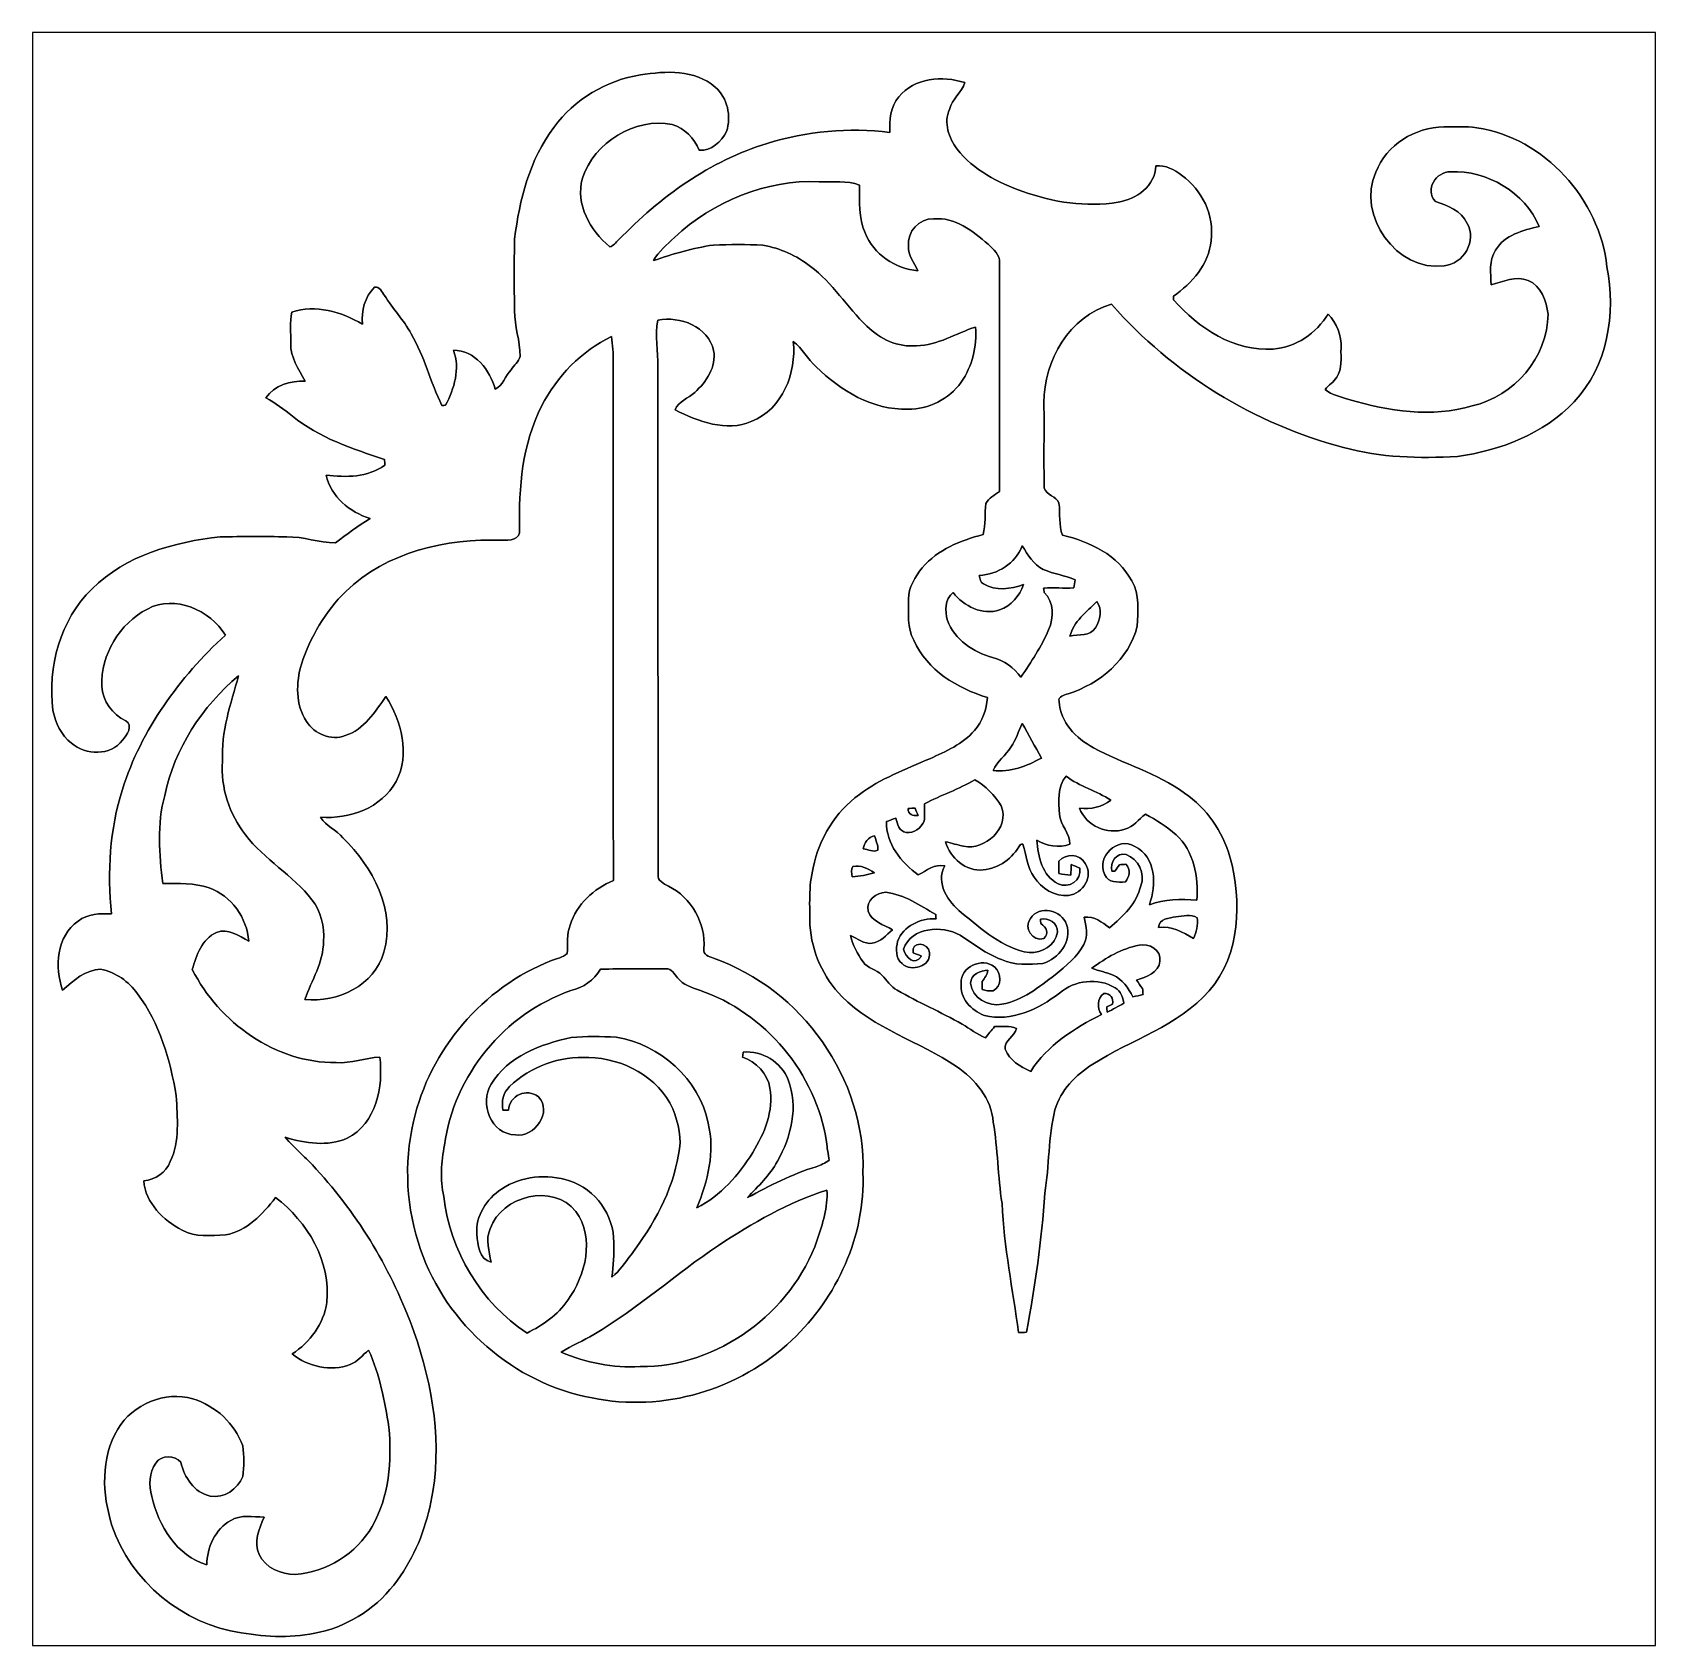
# Model space of a CAD drawing. Header units: centimetres. Extents: x -16.8 to 16.8, y -16.7 to 16.7.
import ezdxf

# ---------------------------------------------------------------- set-up
doc = ezdxf.new("R2010")
doc.units = ezdxf.units.CM
doc.header["$MEASUREMENT"] = 0
doc.layers.add('Layer 1', color=7, linetype='Continuous')

msp = doc.modelspace()

# ---------------------------------------------------------------- linework, layer by layer
at = {"layer": 'Layer 1', "color": 7}
for points, knots in [([(-16.77458, 16.66875), (-16.77458, 16.66875), (16.77458, 16.66875), (16.77458, 16.66875), (16.77458, 16.66875), (16.77458, 16.66875), (16.77458, -16.66875), (16.77458, -16.66875), (16.77458, -16.66875), (16.77458, -16.66875), (-16.77458, -16.66875), (-16.77458, -16.66875), (-16.77458, -16.66875), (-16.77458, -16.66875), (-16.77458, 16.66875), (-16.77458, 16.66875), (-16.77458, 16.66875), (-16.77458, 16.66875), (-16.77458, 16.66875), (-16.77458, 16.66875)], [0, 0, 0, 0, 0.16666667, 0.16666667, 0.16666667, 0.16666667, 0.33333333, 0.33333333, 0.33333333, 0.33333333, 0.5, 0.5, 0.5, 0.5, 0.66666667, 0.66666667, 0.66666667, 0.66666667, 1, 1, 1, 1]), ([(-4.20405, 15.79033), (-4.91314, 15.68415), (-5.57318, 15.28692), (-5.99511, 14.70695), (-5.99511, 14.70695), (-6.49958, 14.04514), (-6.70948, 13.21364), (-6.80861, 12.4012), (-6.80861, 12.4012), (-6.82061, 11.9066), (-6.81673, 11.41166), (-6.81143, 10.91671), (-6.81143, 10.91671), (-6.81143, 10.5985), (-6.69325, 10.29264), (-6.69502, 9.97444), (-6.69502, 9.97444), (-6.72112, 9.86437), (-6.82237, 9.79099), (-6.88305, 9.69927), (-6.88305, 9.69927), (-6.99946, 9.5691), (-7.04533, 9.37401), (-7.21325, 9.29534), (-7.21325, 9.29534), (-7.30709, 9.68904), (-7.63764, 10.10814), (-8.07367, 10.10179), (-8.07367, 10.10179), (-7.92974, 9.71903), (-8.05603, 9.31016), (-8.23383, 8.96302), (-8.23383, 8.96302), (-8.261, 8.96267), (-8.28781, 8.96232), (-8.31497, 8.96197), (-8.31497, 8.96197), (-8.5471, 9.44562), (-8.67445, 9.97585), (-8.94644, 10.44152), (-8.94644, 10.44152), (-9.10131, 10.72586), (-9.32498, 10.96292), (-9.50031, 11.23315), (-9.50031, 11.23315), (-9.55746, 11.29877), (-9.5952, 11.43282), (-9.70421, 11.40142), (-9.70421, 11.40142), (-9.90706, 11.20458), (-9.97903, 10.91389), (-9.95609, 10.63837), (-9.95609, 10.63837), (-10.38613, 10.89978), (-10.92588, 11.05112), (-11.41483, 10.88813), (-11.41483, 10.88813), (-11.46034, 10.67929), (-11.43035, 10.46092), (-11.436, 10.24784), (-11.436, 10.24784), (-11.44517, 9.9568), (-11.27548, 9.70809), (-11.13896, 9.46538), (-11.13896, 9.46538), (-11.43776, 9.47102), (-11.77784, 9.38424), (-11.94894, 9.11825), (-11.94894, 9.11825), (-11.7542, 9.00994), (-11.57358, 8.87871), (-11.40001, 8.73972), (-11.40001, 8.73972), (-10.84862, 8.29134), (-10.16141, 8.06168), (-9.49572, 7.84578), (-9.49572, 7.84578), (-9.49466, 7.80591), (-9.4936, 7.76605), (-9.49219, 7.72583), (-9.49219, 7.72583), (-9.84603, 7.47007), (-10.29194, 7.47148), (-10.70539, 7.52016), (-10.70539, 7.52016), (-10.60027, 7.07178), (-10.21997, 6.75816), (-9.79664, 6.62164), (-9.79664, 6.62164), (-10.04782, 6.471), (-10.28065, 6.29391), (-10.51419, 6.11928), (-10.51419, 6.11928), (-10.85003, 6.1274), (-11.17812, 6.24699), (-11.51678, 6.24628), (-11.51678, 6.24628), (-11.97681, 6.25157), (-12.43683, 6.25369), (-12.89685, 6.24417), (-12.89685, 6.24417), (-13.849, 6.1401), (-14.84242, 5.86281), (-15.54163, 5.17102), (-15.54163, 5.17102), (-16.20555, 4.52967), (-16.46626, 3.55529), (-16.35196, 2.65536), (-16.35196, 2.65536), (-16.29763, 2.39889), (-16.18051, 2.14418), (-15.96919, 1.98049), (-15.96919, 1.98049), (-15.67427, 1.73143), (-15.15886, 1.71097), (-14.91509, 2.04223), (-14.91509, 2.04223), (-14.82372, 2.14136), (-14.68402, 2.35126), (-14.84736, 2.44157), (-14.84736, 2.44157), (-15.12076, 2.5781), (-15.32431, 2.84692), (-15.33948, 3.15736), (-15.33948, 3.15736), (-15.36665, 3.80718), (-14.97612, 4.45805), (-14.39792, 4.75192), (-14.39792, 4.75192), (-13.83348, 5.05883), (-13.09688, 4.72934), (-12.78784, 4.21428), (-12.78784, 4.21428), (-13.7347, 3.3401), (-14.52668, 2.26201), (-14.91403, 1.02235), (-14.91403, 1.02235), (-15.17968, 0.19579), (-15.22942, -0.68721), (-15.14263, -1.54658), (-15.14263, -1.54658), (-15.37935, -1.53882), (-15.63511, -1.54023), (-15.83126, -1.69474), (-15.83126, -1.69474), (-16.2754, -2.01119), (-16.32479, -2.64795), (-16.15087, -3.12491), (-16.15087, -3.12491), (-15.92333, -2.92876), (-15.68591, -2.70016), (-15.36524, -2.69205), (-15.36524, -2.69205), (-15.05444, -2.74743), (-14.78598, -2.94887), (-14.60253, -3.2004), (-14.60253, -3.2004), (-14.14145, -3.80965), (-13.92731, -4.56459), (-13.80314, -5.30754), (-13.80314, -5.30754), (-13.77915, -5.76086), (-13.72694, -6.24276), (-13.92484, -6.66821), (-13.92484, -6.66821), (-14.01374, -6.89645), (-14.23494, -7.03968), (-14.47377, -7.06579), (-14.47377, -7.06579), (-14.4399, -7.5184), (-14.06631, -7.88353), (-13.68178, -8.08567), (-13.68178, -8.08567), (-13.40944, -8.24159), (-13.08523, -8.18656), (-12.78608, -8.18409), (-12.78608, -8.18409), (-12.33734, -8.10295), (-12.01808, -7.74982), (-11.74821, -7.41116), (-11.74821, -7.41116), (-11.09204, -7.9061), (-10.60062, -8.73337), (-10.69128, -9.58003), (-10.69128, -9.58003), (-10.75161, -10.02206), (-11.04018, -10.40095), (-11.40672, -10.64295), (-11.40672, -10.64295), (-11.07934, -10.91036), (-10.60521, -11.00914), (-10.2048, -10.86167), (-10.2048, -10.86167), (-10.04923, -10.80488), (-9.95645, -10.65847), (-9.82557, -10.56499), (-9.82557, -10.56499), (-9.59379, -11.06664), (-9.4996, -11.6145), (-9.40611, -12.15496), (-9.40611, -12.15496), (-9.34403, -12.85028), (-9.40153, -13.58935), (-9.75431, -14.20707), (-9.75431, -14.20707), (-10.07251, -14.77857), (-10.69693, -15.14546), (-11.34181, -15.20084), (-11.34181, -15.20084), (-11.63214, -15.18673), (-11.96269, -15.07031), (-12.09181, -14.78774), (-12.09181, -14.78774), (-12.20576, -14.53268), (-12.08687, -14.25575), (-11.98845, -14.01657), (-11.98845, -14.01657), (-12.2174, -14.00845), (-12.46893, -13.95836), (-12.67672, -14.08395), (-12.67672, -14.08395), (-12.99739, -14.26386), (-13.16884, -14.64416), (-13.17131, -15.00223), (-13.17131, -15.00223), (-13.7922, -14.81984), (-14.17391, -14.18872), (-14.30761, -13.58724), (-14.30761, -13.58724), (-14.37252, -13.35828), (-14.36299, -13.0997), (-14.22718, -12.89756), (-14.22718, -12.89756), (-14.11781, -12.72505), (-13.82677, -12.73069), (-13.71, -12.88239), (-13.71, -12.88239), (-13.63451, -13.19142), (-13.43378, -13.50821), (-13.10323, -13.57912), (-13.10323, -13.57912), (-12.81148, -13.64086), (-12.53913, -13.43201), (-12.42519, -13.17696), (-12.42519, -13.17696), (-12.39943, -12.96811), (-12.39908, -12.75256), (-12.42766, -12.54407), (-12.42766, -12.54407), (-12.5917, -12.08088), (-12.98787, -11.71399), (-13.45671, -11.57146), (-13.45671, -11.57146), (-14.04126, -11.40284), (-14.69849, -11.67836), (-15.00999, -12.19623), (-15.00999, -12.19623), (-15.37053, -12.79278), (-15.33278, -13.5449), (-15.1317, -14.18943), (-15.1317, -14.18943), (-14.73835, -15.34054), (-13.66626, -16.23871), (-12.45764, -16.40311), (-12.45764, -16.40311), (-11.92601, -16.504), (-11.37003, -16.51952), (-10.84157, -16.39182), (-10.84157, -16.39182), (-10.19598, -16.25212), (-9.61496, -15.8556), (-9.23255, -15.31973), (-9.23255, -15.31973), (-8.88048, -14.84418), (-8.65752, -14.28256), (-8.53899, -13.70542), (-8.53899, -13.70542), (-8.28957, -12.5282), (-8.49806, -11.30229), (-8.88929, -10.17976), (-8.88929, -10.17976), (-9.33591, -8.94362), (-10.01889, -7.78651), (-10.91248, -6.82061), (-10.91248, -6.82061), (-11.10862, -6.58671), (-11.3538, -6.40115), (-11.54783, -6.1655), (-11.54783, -6.1655), (-11.13896, -6.29038), (-10.67223, -6.36058), (-10.26866, -6.18525), (-10.26866, -6.18525), (-9.66823, -5.87763), (-9.51794, -5.1181), (-9.59556, -4.50603), (-9.59556, -4.50603), (-9.89859, -4.52155), (-10.18893, -4.64185), (-10.49514, -4.62209), (-10.49514, -4.62209), (-11.75456, -4.63162), (-12.91273, -3.79518), (-13.47082, -2.69663), (-13.47082, -2.69663), (-13.38933, -2.40348), (-13.26691, -2.06798), (-12.97164, -1.9304), (-12.97164, -1.9304), (-12.73034, -1.83409), (-12.50668, -2.00307), (-12.30383, -2.11067), (-12.30383, -2.11067), (-12.33946, -1.63477), (-12.66014, -1.16805), (-13.12122, -1.01212), (-13.12122, -1.01212), (-13.42884, -0.90205), (-13.75869, -0.91616), (-14.07971, -0.9204), (-14.07971, -0.9204), (-14.15486, -0.31821), (-14.20354, 0.30868), (-14.04126, 0.90135), (-14.04126, 0.90135), (-13.83841, 1.86937), (-13.26762, 2.74179), (-12.51479, 3.37361), (-12.51479, 3.37361), (-12.67284, 2.79576), (-12.88274, 2.21439), (-12.84499, 1.60514), (-12.84499, 1.60514), (-12.88627, 1.06257), (-12.71129, 0.51188), (-12.37227, 0.08714), (-12.37227, 0.08714), (-11.98174, -0.42827), (-11.39049, -0.74366), (-10.99749, -1.25624), (-10.99749, -1.25624), (-10.81017, -1.49789), (-10.73079, -1.80869), (-10.75655, -2.11173), (-10.75655, -2.11173), (-10.76325, -2.5467), (-11.00067, -2.92206), (-11.1446, -3.31893), (-11.1446, -3.31893), (-10.46833, -3.38878), (-9.70174, -3.02613), (-9.50913, -2.33609), (-9.50913, -2.33609), (-9.26465, -1.46332), (-9.74231, -0.57644), (-10.35579, 0.02117), (-10.35579, 0.02117), (-10.49126, 0.18591), (-10.70963, 0.26458), (-10.82005, 0.45085), (-10.82005, 0.45085), (-10.22103, 0.40464), (-9.55993, 0.63994), (-9.25759, 1.1878), (-9.25759, 1.1878), (-8.96338, 1.75436), (-9.14753, 2.43064), (-9.4682, 2.94393), (-9.4682, 2.94393), (-9.69716, 2.63137), (-9.91341, 2.25778), (-10.30958, 2.1396), (-10.30958, 2.1396), (-10.60133, 2.02177), (-10.94423, 2.17276), (-11.10862, 2.42817), (-11.10862, 2.42817), (-11.34216, 2.77566), (-11.32911, 3.22968), (-11.21339, 3.61668), (-11.21339, 3.61668), (-11.02748, 4.17583), (-10.7255, 4.70288), (-10.2997, 5.11387), (-10.2997, 5.11387), (-9.45444, 5.93654), (-8.21937, 6.21136), (-7.07284, 6.17538), (-7.07284, 6.17538), (-6.92221, 6.16338), (-6.67456, 6.1916), (-6.70454, 6.40045), (-6.70454, 6.40045), (-6.72747, 7.26581), (-6.64845, 8.16398), (-6.25016, 8.9475), (-6.25016, 8.9475), (-5.93831, 9.56028), (-5.42784, 10.08874), (-4.80413, 10.38296), (-4.80413, 10.38296), (-4.78825, 10.20904), (-4.76285, 10.03547), (-4.77132, 9.86049), (-4.77132, 9.86049), (-4.77132, 6.28826), (-4.7692, 2.71639), (-4.76744, -0.85549), (-4.76744, -0.85549), (-5.16784, -1.03188), (-5.53403, -1.34373), (-5.6575, -1.77765), (-5.6575, -1.77765), (-5.73476, -1.96603), (-5.70794, -2.17029), (-5.7217, -2.36784), (-5.7217, -2.36784), (-5.81237, -2.44828), (-5.93725, -2.46803), (-6.04626, -2.51248), (-6.04626, -2.51248), (-7.46301, -3.06776), (-8.57003, -4.35292), (-8.8967, -5.84059), (-8.8967, -5.84059), (-9.10167, -6.7116), (-9.0484, -7.63976), (-8.75101, -8.48431), (-8.75101, -8.48431), (-8.21761, -10.03406), (-6.82096, -11.25961), (-5.20383, -11.5503), (-5.20383, -11.5503), (-3.74368, -11.8551), (-2.15336, -11.38731), (-1.07774, -10.3565), (-1.07774, -10.3565), (-0.14041, -9.47561), (0.44274, -8.1915), (0.39229, -6.89751), (0.39229, -6.89751), (0.45649, -4.96182), (-0.87877, -3.09457), (-2.69981, -2.46451), (-2.69981, -2.46451), (-2.78906, -2.4317), (-2.91994, -2.38866), (-2.89419, -2.26871), (-2.89419, -2.26871), (-2.85291, -1.74131), (-3.1563, -1.20721), (-3.63008, -0.97261), (-3.63008, -0.97261), (-3.72604, -0.92075), (-3.86786, -0.86113), (-3.84175, -0.72566), (-3.84175, -0.72566), (-3.8414, 2.76719), (-3.85163, 6.26427), (-3.84951, 9.75431), (-3.84951, 9.75431), (-3.83364, 10.07816), (-3.9243, 10.40377), (-3.84563, 10.7248), (-3.84563, 10.7248), (-3.39125, 10.81158), (-2.80388, 10.58898), (-2.69522, 10.09579), (-2.69522, 10.09579), (-2.63454, 9.76101), (-2.84339, 9.44174), (-3.08645, 9.23114), (-3.08645, 9.23114), (-3.21769, 9.10555), (-3.42265, 9.05192), (-3.49038, 8.86883), (-3.49038, 8.86883), (-3.00884, 8.62965), (-2.43699, 8.40387), (-1.90782, 8.63282), (-1.90782, 8.63282), (-1.26753, 8.88965), (-0.98178, 9.63048), (-1.0474, 10.28171), (-1.0474, 10.28171), (-0.85901, 10.13813), (-0.75036, 9.91905), (-0.57538, 9.76136), (-0.57538, 9.76136), (-0.07197, 9.26606), (0.59408, 8.8579), (1.32292, 8.88506), (1.32292, 8.88506), (1.74872, 8.88153), (2.17417, 9.08932), (2.42041, 9.43892), (2.42041, 9.43892), (2.65324, 9.76806), (2.7492, 10.18152), (2.72027, 10.58122), (2.72027, 10.58122), (2.31528, 10.44822), (1.93922, 10.20374), (1.50001, 10.19492), (1.50001, 10.19492), (1.11548, 10.15788), (0.74013, 10.3311), (0.47413, 10.60132), (0.47413, 10.60132), (0.05856, 10.98762), (-0.23142, 11.49632), (-0.69356, 11.83358), (-0.69356, 11.83358), (-0.9779, 12.05865), (-1.32009, 12.20611), (-1.67534, 12.27314), (-1.67534, 12.27314), (-2.01613, 12.29148), (-2.35832, 12.28549), (-2.69946, 12.27596), (-2.69946, 12.27596), (-3.12208, 12.21176), (-3.53448, 12.09146), (-3.93876, 11.95387), (-3.93876, 11.95387), (-3.83399, 12.14508), (-3.65901, 12.28125), (-3.50626, 12.43189), (-3.50626, 12.43189), (-2.70298, 13.17696), (-1.61396, 13.63063), (-0.51153, 13.58512), (-0.51153, 13.58512), (-0.23777, 13.57101), (0.06667, 13.61934), (0.31821, 13.51033), (0.31821, 13.51033), (0.32491, 13.18084), (0.30409, 12.83723), (0.43462, 12.52608), (0.43462, 12.52608), (0.60995, 12.08476), (1.06398, 11.78489), (1.52859, 11.74256), (1.52859, 11.74256), (1.44568, 11.90554), (1.31763, 12.06288), (1.33597, 12.25656), (1.33597, 12.25656), (1.29681, 12.54654), (1.5561, 12.83476), (1.85067, 12.81395), (1.85067, 12.81395), (2.29447, 12.86192), (2.66453, 12.56453), (2.9778, 12.29113), (2.9778, 12.29113), (3.08292, 12.18565), (3.23356, 12.07629), (3.21557, 11.90907), (3.21557, 11.90907), (3.21134, 10.33286), (3.21804, 8.7563), (3.21204, 7.18009), (3.21204, 7.18009), (3.10868, 7.11271), (2.99191, 7.04779), (2.93405, 6.93349), (2.93405, 6.93349), (2.90689, 6.72112), (2.93194, 6.50134), (2.87373, 6.29285), (2.87373, 6.29285), (2.41229, 6.1655), (1.93428, 5.98629), (1.6189, 5.60634), (1.6189, 5.60634), (1.47038, 5.42184), (1.33138, 5.20136), (1.33491, 4.95618), (1.33491, 4.95618), (1.33667, 4.67148), (1.29611, 4.36668), (1.44427, 4.1081), (1.44427, 4.1081), (1.71697, 3.48474), (2.34068, 3.11573), (2.96651, 2.92312), (2.96651, 2.92312), (2.94464, 2.67688), (2.86491, 2.42852), (2.69699, 2.2419), (2.69699, 2.2419), (2.45357, 1.96109), (2.10608, 1.80834), (1.77377, 1.65982), (1.77377, 1.65982), (1.27353, 1.44709), (0.75882, 1.24672), (0.31821, 0.9211), (0.31821, 0.9211), (-0.17709, 0.56127), (-0.51858, 0.00635), (-0.63606, -0.59302), (-0.63606, -0.59302), (-0.73731, -0.98213), (-0.70485, -1.38642), (-0.7052, -1.78364), (-0.7052, -1.78364), (-0.6664, -2.33116), (-0.42898, -2.86068), (-0.04551, -3.25438), (-0.04551, -3.25438), (0.61701, -3.92606), (1.55751, -4.18077), (2.32234, -4.70253), (2.32234, -4.70253), (2.71427, -4.96147), (3.04588, -5.36822), (3.08539, -5.85082), (3.08539, -5.85082), (3.17923, -6.40786), (3.17853, -6.97336), (3.26708, -7.53145), (3.26708, -7.53145), (3.308, -8.42963), (3.4858, -9.31369), (3.61033, -10.20092), (3.61033, -10.20092), (3.65019, -10.19916), (3.73027, -10.19598), (3.77014, -10.19457), (3.77014, -10.19457), (3.95005, -9.24419), (4.09081, -8.28746), (4.15008, -7.32226), (4.15008, -7.32226), (4.24427, -6.7497), (4.22028, -6.16373), (4.36033, -5.59823), (4.36033, -5.59823), (4.47746, -5.19112), (4.79107, -4.87609), (5.14103, -4.6542), (5.14103, -4.6542), (5.93725, -4.14232), (6.90986, -3.87315), (7.54556, -3.13549), (7.54556, -3.13549), (8.20596, -2.3876), (8.22043, -1.28623), (7.97772, -0.3683), (7.97772, -0.3683), (7.82426, 0.15699), (7.49547, 0.63465), (7.04144, 0.94403), (7.04144, 0.94403), (6.47206, 1.36772), (5.77462, 1.55152), (5.1562, 1.88454), (5.1562, 1.88454), (4.79884, 2.07821), (4.46793, 2.41582), (4.44641, 2.84198), (4.44641, 2.84198), (4.41925, 2.95698), (4.55683, 2.96968), (4.63303, 3.00284), (4.63303, 3.00284), (5.2892, 3.20675), (5.89174, 3.70981), (6.06037, 4.39632), (6.06037, 4.39632), (6.07695, 4.70994), (6.11787, 5.05178), (5.94677, 5.33365), (5.94677, 5.33365), (5.66808, 5.87058), (5.07894, 6.14362), (4.51767, 6.28015), (4.51767, 6.28015), (4.43512, 6.48441), (4.47005, 6.72042), (4.44359, 6.93737), (4.44359, 6.93737), (4.39244, 7.08343), (4.18783, 7.10777), (4.13808, 7.24994), (4.13808, 7.24994), (4.1275, 7.83731), (4.13949, 8.42574), (4.13279, 9.01347), (4.13279, 9.01347), (4.12997, 9.88766), (4.65349, 10.80876), (5.5312, 11.05147), (5.5312, 11.05147), (6.78603, 9.61778), (8.48395, 8.57638), (10.3251, 8.09166), (10.3251, 8.09166), (11.09027, 7.87753), (11.88896, 7.86483), (12.67777, 7.90646), (12.67777, 7.90646), (13.56854, 8.02711), (14.46636, 8.37212), (15.09289, 9.03711), (15.09289, 9.03711), (15.78504, 9.77089), (15.95931, 10.85991), (15.77128, 11.82405), (15.77128, 11.82405), (15.61606, 13.22211), (14.48294, 14.48611), (13.07818, 14.70096), (13.07818, 14.70096), (12.85346, 14.72847), (12.62592, 14.7193), (12.39979, 14.71789), (12.39979, 14.71789), (11.80571, 14.70836), (11.20881, 14.34888), (10.99326, 13.78197), (10.99326, 13.78197), (10.59321, 12.89403), (11.42224, 11.71011), (12.40296, 11.8491), (12.40296, 11.8491), (12.79948, 11.87415), (13.09723, 12.37156), (12.87992, 12.72399), (12.87992, 12.72399), (12.75433, 12.98187), (12.48022, 13.09476), (12.2241, 13.1759), (12.2241, 13.1759), (11.99974, 13.42214), (12.23257, 13.79185), (12.53843, 13.79044), (12.53843, 13.79044), (13.29161, 13.82254), (14.07901, 13.36569), (14.3704, 12.65802), (14.3704, 12.65802), (14.03632, 12.58147), (13.65497, 12.48727), (13.46941, 12.16731), (13.46941, 12.16731), (13.32124, 11.9574), (13.37486, 11.69106), (13.37451, 11.45152), (13.37451, 11.45152), (13.6211, 11.52031), (13.88498, 11.64661), (14.14074, 11.54183), (14.14074, 11.54183), (14.41591, 11.43141), (14.52245, 11.11779), (14.55244, 10.8458), (14.55244, 10.8458), (14.54573, 9.94904), (13.8497, 9.15247), (12.98751, 8.95138), (12.98751, 8.95138), (12.1479, 8.70479), (11.25537, 8.84026), (10.43164, 9.08262), (10.43164, 9.08262), (10.26583, 9.13765), (10.08733, 9.1761), (9.94763, 9.28723), (9.94763, 9.28723), (10.01395, 9.38459), (10.12507, 9.4421), (10.18505, 9.54546), (10.18505, 9.54546), (10.30711, 9.71973), (10.26654, 9.94198), (10.27359, 10.14166), (10.27359, 10.14166), (10.28594, 10.40059), (10.18893, 10.66306), (10.0076, 10.84862), (10.0076, 10.84862), (9.76348, 10.45492), (9.34085, 10.15788), (8.87271, 10.12543), (8.87271, 10.12543), (8.06168, 10.06687), (7.33072, 10.5597), (6.81284, 11.14213), (6.81284, 11.14213), (6.81143, 11.16118), (6.80896, 11.19999), (6.80755, 11.21939), (6.80755, 11.21939), (7.19526, 11.48327), (7.54239, 11.87979), (7.58613, 12.36416), (7.58613, 12.36416), (7.66233, 12.88944), (7.40445, 13.41614), (6.97794, 13.71953), (6.97794, 13.71953), (6.82519, 13.83559), (6.64669, 13.93119), (6.44842, 13.91144), (6.44842, 13.91144), (6.43184, 13.49481), (6.04344, 13.22387), (5.6642, 13.16037), (5.6642, 13.16037), (5.00451, 13.05242), (4.324, 13.15755), (3.69852, 13.38192), (3.69852, 13.38192), (3.1877, 13.5636), (2.67794, 13.82395), (2.33786, 14.25928), (2.33786, 14.25928), (2.17135, 14.49105), (2.05211, 14.80291), (2.18228, 15.07949), (2.18228, 15.07949), (2.23202, 15.29468), (2.43734, 15.4245), (2.49484, 15.63335), (2.49484, 15.63335), (2.03623, 15.7801), (1.45239, 15.73389), (1.13171, 15.3356), (1.13171, 15.3356), (0.95709, 15.1324), (0.93098, 14.85865), (0.94897, 14.60218), (0.94897, 14.60218), (0.10089, 14.70731), (-0.77082, 14.63005), (-1.58679, 14.37605), (-1.58679, 14.37605), (-2.77213, 14.01269), (-3.80929, 13.27044), (-4.65773, 12.37968), (-4.65773, 12.37968), (-4.71488, 12.32888), (-4.76356, 12.25374), (-4.84364, 12.24033), (-4.84364, 12.24033), (-5.24545, 12.58041), (-5.55413, 13.11416), (-5.40808, 13.65462), (-5.40808, 13.65462), (-5.16079, 14.39898), (-4.32717, 14.92038), (-3.54965, 14.76516), (-3.54965, 14.76516), (-3.29106, 14.69143), (-3.09704, 14.48012), (-2.99156, 14.23882), (-2.99156, 14.23882), (-2.73967, 14.21306), (-2.53718, 14.41626), (-2.42605, 14.62017), (-2.42605, 14.62017), (-2.33186, 14.94014), (-2.4003, 15.31691), (-2.66453, 15.53916), (-2.66453, 15.53916), (-3.08222, 15.90851), (-3.68935, 15.87571), (-4.20405, 15.79033)], [0, 0, 0, 0, 0.00456621, 0.00456621, 0.00456621, 0.00456621, 0.00913242, 0.00913242, 0.00913242, 0.00913242, 0.01369863, 0.01369863, 0.01369863, 0.01369863, 0.01826484, 0.01826484, 0.01826484, 0.01826484, 0.02283105, 0.02283105, 0.02283105, 0.02283105, 0.02739726, 0.02739726, 0.02739726, 0.02739726, 0.03196347, 0.03196347, 0.03196347, 0.03196347, 0.03652968, 0.03652968, 0.03652968, 0.03652968, 0.04109589, 0.04109589, 0.04109589, 0.04109589, 0.0456621, 0.0456621, 0.0456621, 0.0456621, 0.05022831, 0.05022831, 0.05022831, 0.05022831, 0.05479452, 0.05479452, 0.05479452, 0.05479452, 0.05936073, 0.05936073, 0.05936073, 0.05936073, 0.06392694, 0.06392694, 0.06392694, 0.06392694, 0.06849315, 0.06849315, 0.06849315, 0.06849315, 0.07305936, 0.07305936, 0.07305936, 0.07305936, 0.07762557, 0.07762557, 0.07762557, 0.07762557, 0.08219178, 0.08219178, 0.08219178, 0.08219178, 0.08675799, 0.08675799, 0.08675799, 0.08675799, 0.0913242, 0.0913242, 0.0913242, 0.0913242, 0.09589041, 0.09589041, 0.09589041, 0.09589041, 0.10045662, 0.10045662, 0.10045662, 0.10045662, 0.10502283, 0.10502283, 0.10502283, 0.10502283, 0.10958904, 0.10958904, 0.10958904, 0.10958904, 0.11415525, 0.11415525, 0.11415525, 0.11415525, 0.11872146, 0.11872146, 0.11872146, 0.11872146, 0.12328767, 0.12328767, 0.12328767, 0.12328767, 0.12785388, 0.12785388, 0.12785388, 0.12785388, 0.13242009, 0.13242009, 0.13242009, 0.13242009, 0.1369863, 0.1369863, 0.1369863, 0.1369863, 0.14155251, 0.14155251, 0.14155251, 0.14155251, 0.14611872, 0.14611872, 0.14611872, 0.14611872, 0.15068493, 0.15068493, 0.15068493, 0.15068493, 0.15525114, 0.15525114, 0.15525114, 0.15525114, 0.15981735, 0.15981735, 0.15981735, 0.15981735, 0.16438356, 0.16438356, 0.16438356, 0.16438356, 0.16894977, 0.16894977, 0.16894977, 0.16894977, 0.17351598, 0.17351598, 0.17351598, 0.17351598, 0.17808219, 0.17808219, 0.17808219, 0.17808219, 0.1826484, 0.1826484, 0.1826484, 0.1826484, 0.18721461, 0.18721461, 0.18721461, 0.18721461, 0.19178082, 0.19178082, 0.19178082, 0.19178082, 0.19634703, 0.19634703, 0.19634703, 0.19634703, 0.20091324, 0.20091324, 0.20091324, 0.20091324, 0.20547945, 0.20547945, 0.20547945, 0.20547945, 0.21004566, 0.21004566, 0.21004566, 0.21004566, 0.21461187, 0.21461187, 0.21461187, 0.21461187, 0.21917808, 0.21917808, 0.21917808, 0.21917808, 0.22374429, 0.22374429, 0.22374429, 0.22374429, 0.2283105, 0.2283105, 0.2283105, 0.2283105, 0.23287671, 0.23287671, 0.23287671, 0.23287671, 0.23744292, 0.23744292, 0.23744292, 0.23744292, 0.24200913, 0.24200913, 0.24200913, 0.24200913, 0.24657534, 0.24657534, 0.24657534, 0.24657534, 0.25114155, 0.25114155, 0.25114155, 0.25114155, 0.25570776, 0.25570776, 0.25570776, 0.25570776, 0.26027397, 0.26027397, 0.26027397, 0.26027397, 0.26484018, 0.26484018, 0.26484018, 0.26484018, 0.26940639, 0.26940639, 0.26940639, 0.26940639, 0.2739726, 0.2739726, 0.2739726, 0.2739726, 0.27853881, 0.27853881, 0.27853881, 0.27853881, 0.28310502, 0.28310502, 0.28310502, 0.28310502, 0.28767123, 0.28767123, 0.28767123, 0.28767123, 0.29223744, 0.29223744, 0.29223744, 0.29223744, 0.29680365, 0.29680365, 0.29680365, 0.29680365, 0.30136986, 0.30136986, 0.30136986, 0.30136986, 0.30593607, 0.30593607, 0.30593607, 0.30593607, 0.31050228, 0.31050228, 0.31050228, 0.31050228, 0.31506849, 0.31506849, 0.31506849, 0.31506849, 0.3196347, 0.3196347, 0.3196347, 0.3196347, 0.32420091, 0.32420091, 0.32420091, 0.32420091, 0.32876712, 0.32876712, 0.32876712, 0.32876712, 0.33333333, 0.33333333, 0.33333333, 0.33333333, 0.33789954, 0.33789954, 0.33789954, 0.33789954, 0.34246575, 0.34246575, 0.34246575, 0.34246575, 0.34703196, 0.34703196, 0.34703196, 0.34703196, 0.35159817, 0.35159817, 0.35159817, 0.35159817, 0.35616438, 0.35616438, 0.35616438, 0.35616438, 0.36073059, 0.36073059, 0.36073059, 0.36073059, 0.3652968, 0.3652968, 0.3652968, 0.3652968, 0.36986301, 0.36986301, 0.36986301, 0.36986301, 0.37442922, 0.37442922, 0.37442922, 0.37442922, 0.37899543, 0.37899543, 0.37899543, 0.37899543, 0.38356164, 0.38356164, 0.38356164, 0.38356164, 0.38812785, 0.38812785, 0.38812785, 0.38812785, 0.39269406, 0.39269406, 0.39269406, 0.39269406, 0.39726027, 0.39726027, 0.39726027, 0.39726027, 0.40182648, 0.40182648, 0.40182648, 0.40182648, 0.40639269, 0.40639269, 0.40639269, 0.40639269, 0.4109589, 0.4109589, 0.4109589, 0.4109589, 0.41552511, 0.41552511, 0.41552511, 0.41552511, 0.42009132, 0.42009132, 0.42009132, 0.42009132, 0.42465753, 0.42465753, 0.42465753, 0.42465753, 0.42922374, 0.42922374, 0.42922374, 0.42922374, 0.43378995, 0.43378995, 0.43378995, 0.43378995, 0.43835616, 0.43835616, 0.43835616, 0.43835616, 0.44292237, 0.44292237, 0.44292237, 0.44292237, 0.44748858, 0.44748858, 0.44748858, 0.44748858, 0.45205479, 0.45205479, 0.45205479, 0.45205479, 0.456621, 0.456621, 0.456621, 0.456621, 0.46118721, 0.46118721, 0.46118721, 0.46118721, 0.46575342, 0.46575342, 0.46575342, 0.46575342, 0.47031963, 0.47031963, 0.47031963, 0.47031963, 0.47488584, 0.47488584, 0.47488584, 0.47488584, 0.47945205, 0.47945205, 0.47945205, 0.47945205, 0.48401826, 0.48401826, 0.48401826, 0.48401826, 0.48858447, 0.48858447, 0.48858447, 0.48858447, 0.49315068, 0.49315068, 0.49315068, 0.49315068, 0.49771689, 0.49771689, 0.49771689, 0.49771689, 0.50228311, 0.50228311, 0.50228311, 0.50228311, 0.50684932, 0.50684932, 0.50684932, 0.50684932, 0.51141553, 0.51141553, 0.51141553, 0.51141553, 0.51598174, 0.51598174, 0.51598174, 0.51598174, 0.52054795, 0.52054795, 0.52054795, 0.52054795, 0.52511416, 0.52511416, 0.52511416, 0.52511416, 0.52968037, 0.52968037, 0.52968037, 0.52968037, 0.53424658, 0.53424658, 0.53424658, 0.53424658, 0.53881279, 0.53881279, 0.53881279, 0.53881279, 0.543379, 0.543379, 0.543379, 0.543379, 0.54794521, 0.54794521, 0.54794521, 0.54794521, 0.55251142, 0.55251142, 0.55251142, 0.55251142, 0.55707763, 0.55707763, 0.55707763, 0.55707763, 0.56164384, 0.56164384, 0.56164384, 0.56164384, 0.56621005, 0.56621005, 0.56621005, 0.56621005, 0.57077626, 0.57077626, 0.57077626, 0.57077626, 0.57534247, 0.57534247, 0.57534247, 0.57534247, 0.57990868, 0.57990868, 0.57990868, 0.57990868, 0.58447489, 0.58447489, 0.58447489, 0.58447489, 0.5890411, 0.5890411, 0.5890411, 0.5890411, 0.59360731, 0.59360731, 0.59360731, 0.59360731, 0.59817352, 0.59817352, 0.59817352, 0.59817352, 0.60273973, 0.60273973, 0.60273973, 0.60273973, 0.60730594, 0.60730594, 0.60730594, 0.60730594, 0.61187215, 0.61187215, 0.61187215, 0.61187215, 0.61643836, 0.61643836, 0.61643836, 0.61643836, 0.62100457, 0.62100457, 0.62100457, 0.62100457, 0.62557078, 0.62557078, 0.62557078, 0.62557078, 0.63013699, 0.63013699, 0.63013699, 0.63013699, 0.6347032, 0.6347032, 0.6347032, 0.6347032, 0.63926941, 0.63926941, 0.63926941, 0.63926941, 0.64383562, 0.64383562, 0.64383562, 0.64383562, 0.64840183, 0.64840183, 0.64840183, 0.64840183, 0.65296804, 0.65296804, 0.65296804, 0.65296804, 0.65753425, 0.65753425, 0.65753425, 0.65753425, 0.66210046, 0.66210046, 0.66210046, 0.66210046, 0.66666667, 0.66666667, 0.66666667, 0.66666667, 0.67123288, 0.67123288, 0.67123288, 0.67123288, 0.67579909, 0.67579909, 0.67579909, 0.67579909, 0.6803653, 0.6803653, 0.6803653, 0.6803653, 0.68493151, 0.68493151, 0.68493151, 0.68493151, 0.68949772, 0.68949772, 0.68949772, 0.68949772, 0.69406393, 0.69406393, 0.69406393, 0.69406393, 0.69863014, 0.69863014, 0.69863014, 0.69863014, 0.70319635, 0.70319635, 0.70319635, 0.70319635, 0.70776256, 0.70776256, 0.70776256, 0.70776256, 0.71232877, 0.71232877, 0.71232877, 0.71232877, 0.71689498, 0.71689498, 0.71689498, 0.71689498, 0.72146119, 0.72146119, 0.72146119, 0.72146119, 0.7260274, 0.7260274, 0.7260274, 0.7260274, 0.73059361, 0.73059361, 0.73059361, 0.73059361, 0.73515982, 0.73515982, 0.73515982, 0.73515982, 0.73972603, 0.73972603, 0.73972603, 0.73972603, 0.74429224, 0.74429224, 0.74429224, 0.74429224, 0.74885845, 0.74885845, 0.74885845, 0.74885845, 0.75342466, 0.75342466, 0.75342466, 0.75342466, 0.75799087, 0.75799087, 0.75799087, 0.75799087, 0.76255708, 0.76255708, 0.76255708, 0.76255708, 0.76712329, 0.76712329, 0.76712329, 0.76712329, 0.7716895, 0.7716895, 0.7716895, 0.7716895, 0.77625571, 0.77625571, 0.77625571, 0.77625571, 0.78082192, 0.78082192, 0.78082192, 0.78082192, 0.78538813, 0.78538813, 0.78538813, 0.78538813, 0.78995434, 0.78995434, 0.78995434, 0.78995434, 0.79452055, 0.79452055, 0.79452055, 0.79452055, 0.79908676, 0.79908676, 0.79908676, 0.79908676, 0.80365297, 0.80365297, 0.80365297, 0.80365297, 0.80821918, 0.80821918, 0.80821918, 0.80821918, 0.81278539, 0.81278539, 0.81278539, 0.81278539, 0.8173516, 0.8173516, 0.8173516, 0.8173516, 0.82191781, 0.82191781, 0.82191781, 0.82191781, 0.82648402, 0.82648402, 0.82648402, 0.82648402, 0.83105023, 0.83105023, 0.83105023, 0.83105023, 0.83561644, 0.83561644, 0.83561644, 0.83561644, 0.84018265, 0.84018265, 0.84018265, 0.84018265, 0.84474886, 0.84474886, 0.84474886, 0.84474886, 0.84931507, 0.84931507, 0.84931507, 0.84931507, 0.85388128, 0.85388128, 0.85388128, 0.85388128, 0.85844749, 0.85844749, 0.85844749, 0.85844749, 0.8630137, 0.8630137, 0.8630137, 0.8630137, 0.86757991, 0.86757991, 0.86757991, 0.86757991, 0.87214612, 0.87214612, 0.87214612, 0.87214612, 0.87671233, 0.87671233, 0.87671233, 0.87671233, 0.88127854, 0.88127854, 0.88127854, 0.88127854, 0.88584475, 0.88584475, 0.88584475, 0.88584475, 0.89041096, 0.89041096, 0.89041096, 0.89041096, 0.89497717, 0.89497717, 0.89497717, 0.89497717, 0.89954338, 0.89954338, 0.89954338, 0.89954338, 0.90410959, 0.90410959, 0.90410959, 0.90410959, 0.9086758, 0.9086758, 0.9086758, 0.9086758, 0.91324201, 0.91324201, 0.91324201, 0.91324201, 0.91780822, 0.91780822, 0.91780822, 0.91780822, 0.92237443, 0.92237443, 0.92237443, 0.92237443, 0.92694064, 0.92694064, 0.92694064, 0.92694064, 0.93150685, 0.93150685, 0.93150685, 0.93150685, 0.93607306, 0.93607306, 0.93607306, 0.93607306, 0.94063927, 0.94063927, 0.94063927, 0.94063927, 0.94520548, 0.94520548, 0.94520548, 0.94520548, 0.94977169, 0.94977169, 0.94977169, 0.94977169, 0.9543379, 0.9543379, 0.9543379, 0.9543379, 0.95890411, 0.95890411, 0.95890411, 0.95890411, 0.96347032, 0.96347032, 0.96347032, 0.96347032, 0.96803653, 0.96803653, 0.96803653, 0.96803653, 0.97260274, 0.97260274, 0.97260274, 0.97260274, 0.97716895, 0.97716895, 0.97716895, 0.97716895, 0.98173516, 0.98173516, 0.98173516, 0.98173516, 0.98630137, 0.98630137, 0.98630137, 0.98630137, 0.99086758, 0.99086758, 0.99086758, 0.99086758, 1, 1, 1, 1]), ([(2.79612, 5.44407), (3.18135, 5.47299), (3.53907, 5.68678), (3.68371, 6.05578), (3.68371, 6.05578), (3.80153, 5.8741), (3.91478, 5.66949), (4.11939, 5.57248), (4.11939, 5.57248), (4.32894, 5.47441), (4.5653, 5.45147), (4.77732, 5.35693), (4.77732, 5.35693), (4.7692, 5.3019), (4.75968, 5.24722), (4.74874, 5.19254), (4.74874, 5.19254), (4.54237, 5.16326), (4.33317, 5.21229), (4.12644, 5.18125), (4.12644, 5.18125), (4.12962, 5.15338), (4.1335, 5.12551), (4.13738, 5.09764), (4.13738, 5.09764), (4.34622, 4.89409), (4.34234, 4.57165), (4.22945, 4.32047), (4.22945, 4.32047), (4.07987, 3.97404), (3.86821, 3.65795), (3.65795, 3.3461), (3.65795, 3.3461), (3.51084, 3.54013), (3.31258, 3.69535), (3.07128, 3.74791), (3.07128, 3.74791), (2.67652, 3.86186), (2.28635, 4.12115), (2.13642, 4.51838), (2.13642, 4.51838), (2.08668, 4.71382), (2.07963, 4.95618), (2.25707, 5.09199), (2.25707, 5.09199), (2.47791, 4.81365), (2.86173, 4.60869), (3.21733, 4.73816), (3.21733, 4.73816), (3.46251, 4.81118), (3.62514, 5.02849), (3.71122, 5.25921), (3.71122, 5.25921), (3.45052, 5.16573), (3.1302, 5.11845), (2.88325, 5.27015), (2.88325, 5.27015), (2.81305, 5.30013), (2.81481, 5.38198), (2.79612, 5.44407)], [0, 0, 0, 0, 0.0625, 0.0625, 0.0625, 0.0625, 0.125, 0.125, 0.125, 0.125, 0.1875, 0.1875, 0.1875, 0.1875, 0.25, 0.25, 0.25, 0.25, 0.3125, 0.3125, 0.3125, 0.3125, 0.375, 0.375, 0.375, 0.375, 0.4375, 0.4375, 0.4375, 0.4375, 0.5, 0.5, 0.5, 0.5, 0.5625, 0.5625, 0.5625, 0.5625, 0.625, 0.625, 0.625, 0.625, 0.6875, 0.6875, 0.6875, 0.6875, 0.75, 0.75, 0.75, 0.75, 0.8125, 0.8125, 0.8125, 0.8125, 0.875, 0.875, 0.875, 0.875, 1, 1, 1, 1]), ([(4.67113, 4.191), (4.73922, 4.4958), (5.01932, 4.69053), (5.22287, 4.90749), (5.22287, 4.90749), (5.35517, 4.75086), (5.28673, 4.52684), (5.19818, 4.36598), (5.19818, 4.36598), (5.09658, 4.17583), (4.84399, 4.24815), (4.67113, 4.191)], [0, 0, 0, 0, 0.25, 0.25, 0.25, 0.25, 0.5, 0.5, 0.5, 0.5, 1, 1, 1, 1]), ([(3.45123, 1.90112), (3.55141, 2.05211), (3.60645, 2.22603), (3.68582, 2.3876), (3.68582, 2.3876), (3.81847, 2.15018), (3.95041, 1.91206), (4.08129, 1.67358), (4.08129, 1.67358), (3.77613, 1.50707), (3.43535, 1.36807), (3.08046, 1.41781), (3.08046, 1.41781), (3.16265, 1.60973), (3.34469, 1.72614), (3.45123, 1.90112)], [0, 0, 0, 0, 0.2, 0.2, 0.2, 0.2, 0.4, 0.4, 0.4, 0.4, 0.6, 0.6, 0.6, 0.6, 1, 1, 1, 1]), ([(4.45276, 0.50941), (4.43689, 0.77752), (4.40655, 1.07809), (4.58929, 1.30104), (4.58929, 1.30104), (4.86974, 1.08268), (5.22076, 0.99413), (5.51709, 0.80433), (5.51709, 0.80433), (5.33471, 0.65017), (5.10046, 0.6156), (4.86904, 0.63535), (4.86904, 0.63535), (5.00768, 0.27093), (5.43807, 0.07973), (5.80425, 0.20214), (5.80425, 0.20214), (5.98311, 0.248), (6.09106, 0.4064), (6.2297, 0.514), (6.2297, 0.514), (6.45336, 0.39405), (6.67173, 0.25576), (6.86364, 0.08819), (6.86364, 0.08819), (7.23336, -0.24941), (7.32684, -0.78599), (7.29333, -1.26365), (7.29333, -1.26365), (6.96419, -1.23331), (6.62764, -1.24848), (6.31155, -1.35855), (6.31155, -1.35855), (6.46289, -0.95003), (6.45266, -0.3743), (6.01063, -0.15205), (6.01063, -0.15205), (5.65714, 0.05997), (5.20241, -0.37324), (5.39009, -0.73731), (5.39009, -0.73731), (5.46206, -0.91264), (5.66032, -0.89288), (5.81554, -0.88618), (5.81554, -0.88618), (5.90338, -0.77893), (5.92949, -0.62794), (5.82648, -0.52105), (5.82648, -0.52105), (5.79332, -0.52388), (5.72735, -0.52987), (5.69419, -0.53305), (5.69419, -0.53305), (5.66244, -0.57644), (5.63104, -0.61948), (5.59999, -0.66322), (5.59999, -0.66322), (5.58412, -0.66393), (5.55237, -0.66534), (5.53649, -0.6664), (5.53649, -0.6664), (5.48534, -0.48331), (5.63527, -0.26882), (5.83565, -0.32209), (5.83565, -0.32209), (6.08083, -0.41169), (6.23605, -0.7179), (6.13375, -0.96485), (6.13375, -0.96485), (6.05261, -1.33209), (5.76721, -1.60196), (5.49028, -1.83339), (5.49028, -1.83339), (5.33365, -1.72438), (5.17349, -1.58821), (4.96711, -1.61607), (4.96711, -1.61607), (5.00345, -1.79881), (5.05072, -2.00307), (4.95829, -2.17734), (4.95829, -2.17734), (4.82141, -2.43699), (4.58752, -2.62502), (4.36245, -2.80494), (4.36245, -2.80494), (4.03013, -3.05929), (3.68864, -3.34222), (3.2639, -3.41559), (3.2639, -3.41559), (2.98097, -3.46675), (2.64336, -3.28507), (2.61444, -2.98027), (2.61444, -2.98027), (2.62184, -2.80106), (2.81834, -2.71533), (2.97603, -2.71251), (2.97603, -2.71251), (2.9591, -2.80106), (2.91359, -2.87831), (2.85256, -2.94393), (2.85256, -2.94393), (2.85256, -3.00002), (2.85327, -3.05647), (2.85468, -3.11326), (2.85468, -3.11326), (2.92911, -3.12843), (3.00496, -3.14678), (3.08187, -3.13831), (3.08187, -3.13831), (3.26461, -3.04871), (3.26319, -2.75978), (3.10762, -2.64442), (3.10762, -2.64442), (2.85962, -2.43558), (2.39818, -2.64513), (2.42464, -2.97956), (2.42464, -2.97956), (2.38019, -3.28895), (2.63419, -3.54224), (2.9023, -3.64525), (2.9023, -3.64525), (3.46251, -3.78425), (4.01708, -3.51896), (4.45417, -3.18453), (4.45417, -3.18453), (4.76638, -2.91641), (5.2518, -2.85962), (5.60705, -3.07587), (5.60705, -3.07587), (5.72241, -3.14219), (5.75945, -3.27413), (5.78697, -3.39513), (5.78697, -3.39513), (5.6709, -3.45546), (5.55766, -3.52178), (5.44019, -3.57928), (5.44019, -3.57928), (5.43666, -3.54154), (5.43313, -3.50414), (5.43031, -3.4671), (5.43031, -3.4671), (5.47088, -3.44911), (5.5118, -3.43182), (5.55307, -3.41418), (5.55307, -3.41418), (5.57071, -3.28471), (5.51109, -3.18982), (5.37034, -3.19193), (5.37034, -3.19193), (5.22993, -3.30306), (5.22922, -3.48474), (5.32059, -3.62691), (5.32059, -3.62691), (4.7625, -3.91301), (4.2037, -4.26191), (3.85974, -4.80236), (3.85974, -4.80236), (3.64596, -4.71241), (3.41771, -4.57024), (3.33163, -4.34516), (3.33163, -4.34516), (3.30165, -4.15607), (3.53307, -4.07811), (3.56729, -3.91513), (3.56729, -3.91513), (3.42371, -3.84951), (3.26249, -3.87985), (3.11079, -3.87738), (3.11079, -3.87738), (3.04835, -3.95393), (2.98662, -4.03154), (2.92382, -4.1081), (2.92382, -4.1081), (2.7492, -4.03966), (2.6035, -3.91936), (2.44193, -3.82729), (2.44193, -3.82729), (2.00166, -3.57858), (1.53705, -3.37502), (1.09855, -3.12349), (1.09855, -3.12349), (0.96661, -3.05012), (0.88583, -2.91888), (0.78211, -2.81481), (0.78211, -2.81481), (0.67098, -2.69769), (0.4886, -2.67688), (0.39441, -2.54035), (0.39441, -2.54035), (0.27693, -2.37561), (0.17886, -2.19287), (0.13229, -1.99496), (0.13229, -1.99496), (0.28081, -2.05317), (0.4131, -2.18264), (0.5842, -2.15336), (0.5842, -2.15336), (0.75565, -2.12725), (0.87806, -1.9872), (1.00154, -1.87784), (1.00154, -1.87784), (0.82374, -1.76601), (0.57679, -1.70956), (0.49918, -1.48943), (0.49918, -1.48943), (0.4378, -1.27106), (0.67451, -1.11231), (0.86466, -1.0989), (0.86466, -1.0989), (1.24707, -1.14829), (1.57198, -1.37125), (1.89653, -1.5621), (1.89653, -1.5621), (1.89794, -1.59068), (1.89971, -1.61925), (1.90182, -1.64818), (1.90182, -1.64818), (1.57868, -1.63442), (1.22237, -1.79776), (1.10772, -2.11702), (1.10772, -2.11702), (1.07244, -2.27083), (1.06433, -2.46592), (1.19909, -2.57634), (1.19909, -2.57634), (1.38748, -2.75555), (1.80552, -2.63631), (1.7653, -2.3435), (1.7653, -2.3435), (1.75048, -2.13819), (1.37266, -2.10079), (1.43298, -2.35338), (1.43298, -2.35338), (1.48837, -2.37525), (1.54446, -2.39783), (1.60091, -2.4197), (1.60091, -2.4197), (1.47355, -2.63278), (1.26824, -2.45322), (1.22943, -2.27577), (1.22943, -2.27577), (1.40194, -1.81293), (2.01824, -1.78329), (2.39959, -1.98473), (2.39959, -1.98473), (2.67441, -2.16888), (2.94005, -2.37525), (3.25402, -2.49132), (3.25402, -2.49132), (3.52037, -2.61973), (3.82482, -2.58763), (4.11021, -2.57246), (4.11021, -2.57246), (4.43336, -2.47156), (4.72158, -2.11596), (4.60057, -1.76636), (4.60057, -1.76636), (4.49933, -1.4665), (4.03331, -1.35961), (3.8548, -1.64571), (3.8548, -1.64571), (3.70522, -1.83691), (3.89431, -2.12266), (4.13314, -2.05916), (4.13314, -2.05916), (4.24462, -1.94627), (4.18641, -1.82316), (4.06894, -1.74837), (4.06894, -1.74837), (4.06576, -1.71732), (4.06259, -1.68628), (4.06012, -1.65559), (4.06012, -1.65559), (4.22839, -1.62243), (4.4196, -1.73884), (4.41113, -1.92264), (4.41113, -1.92264), (4.38291, -2.19886), (4.08376, -2.35691), (3.82976, -2.34844), (3.82976, -2.34844), (3.27413, -2.26236), (2.84974, -1.86126), (2.42817, -1.52294), (2.42817, -1.52294), (2.15124, -1.29787), (1.88877, -0.9144), (2.08209, -0.55386), (2.08209, -0.55386), (1.86761, -0.50941), (1.7085, -0.65264), (1.53494, -0.7433), (1.53494, -0.7433), (1.18674, -0.48683), (0.86219, -0.09913), (0.87983, 0.36124), (0.87983, 0.36124), (0.94403, 0.38488), (1.00859, 0.40781), (1.07315, 0.43039), (1.07315, 0.43039), (1.10384, 0.31468), (1.13912, 0.15064), (1.28411, 0.13758), (1.28411, 0.13758), (1.44851, 0.1016), (1.58821, 0.23424), (1.65629, 0.36971), (1.65629, 0.36971), (1.67605, 0.48895), (1.65312, 0.61031), (1.66582, 0.72954), (1.66582, 0.72954), (2.00625, 0.90382), (2.37208, 1.02905), (2.70263, 1.22484), (2.70263, 1.22484), (2.92382, 1.09679), (3.11891, 0.9017), (3.2512, 0.68227), (3.2512, 0.68227), (3.42759, 0.22578), (2.91818, -0.2413), (2.47297, -0.14958), (2.47297, -0.14958), (2.34774, -0.12383), (2.22568, -0.08396), (2.10114, -0.05715), (2.10114, -0.05715), (2.1911, -0.39264), (2.51954, -0.67769), (2.87867, -0.63747), (2.87867, -0.63747), (3.20252, -0.61278), (3.49038, -0.39335), (3.64561, -0.11359), (3.64561, -0.11359), (3.65866, -0.11183), (3.68476, -0.1083), (3.69782, -0.10654), (3.69782, -0.10654), (3.76308, -0.33726), (3.78919, -0.58738), (3.92959, -0.78881), (3.92959, -0.78881), (4.08093, -1.02235), (4.35751, -1.19556), (4.64256, -1.16452), (4.64256, -1.16452), (4.94347, -1.1363), (5.16431, -0.76729), (4.98157, -0.50341), (4.98157, -0.50341), (4.8768, -0.29774), (4.58188, -0.29281), (4.43936, -0.45967), (4.43936, -0.45967), (4.44041, -0.54434), (4.44147, -0.62865), (4.44288, -0.71332), (4.44288, -0.71332), (4.52296, -0.73272), (4.60446, -0.74295), (4.68701, -0.7493), (4.68701, -0.7493), (4.69053, -0.67416), (4.69441, -0.59902), (4.69829, -0.52423), (4.69829, -0.52423), (4.75615, -0.55139), (4.81436, -0.57785), (4.87292, -0.60431), (4.87292, -0.60431), (4.92725, -0.85055), (4.63938, -1.03893), (4.42666, -0.92322), (4.42666, -0.92322), (4.09399, -0.76235), (4.01214, -0.35807), (3.98357, -0.02364), (3.98357, -0.02364), (4.18888, -0.15593), (4.43865, -0.18027), (4.67113, -0.11007), (4.67113, -0.11007), (4.66937, 0.11818), (4.47499, 0.28504), (4.45276, 0.50941)], [0, 0, 0, 0, 0.01020408, 0.01020408, 0.01020408, 0.01020408, 0.02040816, 0.02040816, 0.02040816, 0.02040816, 0.03061224, 0.03061224, 0.03061224, 0.03061224, 0.04081633, 0.04081633, 0.04081633, 0.04081633, 0.05102041, 0.05102041, 0.05102041, 0.05102041, 0.06122449, 0.06122449, 0.06122449, 0.06122449, 0.07142857, 0.07142857, 0.07142857, 0.07142857, 0.08163265, 0.08163265, 0.08163265, 0.08163265, 0.09183673, 0.09183673, 0.09183673, 0.09183673, 0.10204082, 0.10204082, 0.10204082, 0.10204082, 0.1122449, 0.1122449, 0.1122449, 0.1122449, 0.12244898, 0.12244898, 0.12244898, 0.12244898, 0.13265306, 0.13265306, 0.13265306, 0.13265306, 0.14285714, 0.14285714, 0.14285714, 0.14285714, 0.15306122, 0.15306122, 0.15306122, 0.15306122, 0.16326531, 0.16326531, 0.16326531, 0.16326531, 0.17346939, 0.17346939, 0.17346939, 0.17346939, 0.18367347, 0.18367347, 0.18367347, 0.18367347, 0.19387755, 0.19387755, 0.19387755, 0.19387755, 0.20408163, 0.20408163, 0.20408163, 0.20408163, 0.21428571, 0.21428571, 0.21428571, 0.21428571, 0.2244898, 0.2244898, 0.2244898, 0.2244898, 0.23469388, 0.23469388, 0.23469388, 0.23469388, 0.24489796, 0.24489796, 0.24489796, 0.24489796, 0.25510204, 0.25510204, 0.25510204, 0.25510204, 0.26530612, 0.26530612, 0.26530612, 0.26530612, 0.2755102, 0.2755102, 0.2755102, 0.2755102, 0.28571429, 0.28571429, 0.28571429, 0.28571429, 0.29591837, 0.29591837, 0.29591837, 0.29591837, 0.30612245, 0.30612245, 0.30612245, 0.30612245, 0.31632653, 0.31632653, 0.31632653, 0.31632653, 0.32653061, 0.32653061, 0.32653061, 0.32653061, 0.33673469, 0.33673469, 0.33673469, 0.33673469, 0.34693878, 0.34693878, 0.34693878, 0.34693878, 0.35714286, 0.35714286, 0.35714286, 0.35714286, 0.36734694, 0.36734694, 0.36734694, 0.36734694, 0.37755102, 0.37755102, 0.37755102, 0.37755102, 0.3877551, 0.3877551, 0.3877551, 0.3877551, 0.39795918, 0.39795918, 0.39795918, 0.39795918, 0.40816327, 0.40816327, 0.40816327, 0.40816327, 0.41836735, 0.41836735, 0.41836735, 0.41836735, 0.42857143, 0.42857143, 0.42857143, 0.42857143, 0.43877551, 0.43877551, 0.43877551, 0.43877551, 0.44897959, 0.44897959, 0.44897959, 0.44897959, 0.45918367, 0.45918367, 0.45918367, 0.45918367, 0.46938776, 0.46938776, 0.46938776, 0.46938776, 0.47959184, 0.47959184, 0.47959184, 0.47959184, 0.48979592, 0.48979592, 0.48979592, 0.48979592, 0.5, 0.5, 0.5, 0.5, 0.51020408, 0.51020408, 0.51020408, 0.51020408, 0.52040816, 0.52040816, 0.52040816, 0.52040816, 0.53061224, 0.53061224, 0.53061224, 0.53061224, 0.54081633, 0.54081633, 0.54081633, 0.54081633, 0.55102041, 0.55102041, 0.55102041, 0.55102041, 0.56122449, 0.56122449, 0.56122449, 0.56122449, 0.57142857, 0.57142857, 0.57142857, 0.57142857, 0.58163265, 0.58163265, 0.58163265, 0.58163265, 0.59183673, 0.59183673, 0.59183673, 0.59183673, 0.60204082, 0.60204082, 0.60204082, 0.60204082, 0.6122449, 0.6122449, 0.6122449, 0.6122449, 0.62244898, 0.62244898, 0.62244898, 0.62244898, 0.63265306, 0.63265306, 0.63265306, 0.63265306, 0.64285714, 0.64285714, 0.64285714, 0.64285714, 0.65306122, 0.65306122, 0.65306122, 0.65306122, 0.66326531, 0.66326531, 0.66326531, 0.66326531, 0.67346939, 0.67346939, 0.67346939, 0.67346939, 0.68367347, 0.68367347, 0.68367347, 0.68367347, 0.69387755, 0.69387755, 0.69387755, 0.69387755, 0.70408163, 0.70408163, 0.70408163, 0.70408163, 0.71428571, 0.71428571, 0.71428571, 0.71428571, 0.7244898, 0.7244898, 0.7244898, 0.7244898, 0.73469388, 0.73469388, 0.73469388, 0.73469388, 0.74489796, 0.74489796, 0.74489796, 0.74489796, 0.75510204, 0.75510204, 0.75510204, 0.75510204, 0.76530612, 0.76530612, 0.76530612, 0.76530612, 0.7755102, 0.7755102, 0.7755102, 0.7755102, 0.78571429, 0.78571429, 0.78571429, 0.78571429, 0.79591837, 0.79591837, 0.79591837, 0.79591837, 0.80612245, 0.80612245, 0.80612245, 0.80612245, 0.81632653, 0.81632653, 0.81632653, 0.81632653, 0.82653061, 0.82653061, 0.82653061, 0.82653061, 0.83673469, 0.83673469, 0.83673469, 0.83673469, 0.84693878, 0.84693878, 0.84693878, 0.84693878, 0.85714286, 0.85714286, 0.85714286, 0.85714286, 0.86734694, 0.86734694, 0.86734694, 0.86734694, 0.87755102, 0.87755102, 0.87755102, 0.87755102, 0.8877551, 0.8877551, 0.8877551, 0.8877551, 0.89795918, 0.89795918, 0.89795918, 0.89795918, 0.90816327, 0.90816327, 0.90816327, 0.90816327, 0.91836735, 0.91836735, 0.91836735, 0.91836735, 0.92857143, 0.92857143, 0.92857143, 0.92857143, 0.93877551, 0.93877551, 0.93877551, 0.93877551, 0.94897959, 0.94897959, 0.94897959, 0.94897959, 0.95918367, 0.95918367, 0.95918367, 0.95918367, 0.96938776, 0.96938776, 0.96938776, 0.96938776, 0.97959184, 0.97959184, 0.97959184, 0.97959184, 1, 1, 1, 1]), ([(1.32503, 0.63218), (1.37442, 0.63394), (1.42416, 0.635), (1.47391, 0.63641), (1.47391, 0.63641), (1.4926, 0.58526), (1.5113, 0.53411), (1.53035, 0.4826), (1.53035, 0.4826), (1.42064, 0.47872), (1.32115, 0.50447), (1.32503, 0.63218)], [0, 0, 0, 0, 0.25, 0.25, 0.25, 0.25, 0.5, 0.5, 0.5, 0.5, 1, 1, 1, 1]), ([(0.39899, -0.20496), (0.42228, -0.0762), (0.49742, 0.03845), (0.63288, 0.06526), (0.63288, 0.06526), (0.65476, -0.03281), (0.71579, -0.13159), (0.69638, -0.23354), (0.69638, -0.23354), (0.6029, -0.27587), (0.49601, -0.21378), (0.39899, -0.20496)], [0, 0, 0, 0, 0.25, 0.25, 0.25, 0.25, 0.5, 0.5, 0.5, 0.5, 1, 1, 1, 1]), ([(0.18415, -0.56868), (0.34502, -0.52423), (0.49283, -0.62301), (0.62724, -0.69638), (0.62724, -0.69638), (0.47978, -0.74789), (0.32491, -0.76906), (0.17039, -0.78458), (0.17039, -0.78458), (0.15522, -0.71191), (0.13617, -0.63394), (0.18415, -0.56868)], [0, 0, 0, 0, 0.25, 0.25, 0.25, 0.25, 0.5, 0.5, 0.5, 0.5, 1, 1, 1, 1]), ([(6.86082, -1.6062), (7.00511, -1.59103), (7.17091, -1.54905), (7.3025, -1.62772), (7.3025, -1.62772), (7.31626, -1.77518), (7.28416, -1.9237), (7.22418, -2.05811), (7.22418, -2.05811), (7.00334, -1.92864), (6.77122, -1.79035), (6.50275, -1.82986), (6.50275, -1.82986), (6.50946, -1.645), (6.72289, -1.63477), (6.86082, -1.6062)], [0, 0, 0, 0, 0.2, 0.2, 0.2, 0.2, 0.4, 0.4, 0.4, 0.4, 0.6, 0.6, 0.6, 0.6, 1, 1, 1, 1]), ([(6.09917, -2.19322), (6.29673, -2.1523), (6.56837, -2.29023), (6.52992, -2.52236), (6.52992, -2.52236), (6.51122, -2.76119), (6.24487, -2.85362), (6.04908, -2.91536), (6.04908, -2.91536), (6.08647, -2.97639), (6.1274, -3.0353), (6.17079, -3.0928), (6.17079, -3.0928), (6.17396, -3.12279), (6.17996, -3.18241), (6.18278, -3.21204), (6.18278, -3.21204), (6.11293, -3.23074), (6.04273, -3.24767), (5.97253, -3.26284), (5.97253, -3.26284), (5.87481, -3.08398), (5.75698, -2.89772), (5.56295, -2.81234), (5.56295, -2.81234), (5.41937, -2.75449), (5.26521, -2.72874), (5.12233, -2.66912), (5.12233, -2.66912), (5.41655, -2.4571), (5.73899, -2.26448), (6.09917, -2.19322)], [0, 0, 0, 0, 0.11111111, 0.11111111, 0.11111111, 0.11111111, 0.22222222, 0.22222222, 0.22222222, 0.22222222, 0.33333333, 0.33333333, 0.33333333, 0.33333333, 0.44444444, 0.44444444, 0.44444444, 0.44444444, 0.55555556, 0.55555556, 0.55555556, 0.55555556, 0.66666667, 0.66666667, 0.66666667, 0.66666667, 0.77777778, 0.77777778, 0.77777778, 0.77777778, 1, 1, 1, 1]), ([(-5.03273, -2.68781), (-4.58294, -2.68499), (-4.1335, -2.68676), (-3.68371, -2.6864), (-3.68371, -2.6864), (-3.56059, -2.66665), (-3.50838, -2.79647), (-3.43853, -2.8702), (-3.43853, -2.8702), (-3.32952, -3.01308), (-3.15172, -3.07058), (-2.98803, -3.12455), (-2.98803, -3.12455), (-1.62772, -3.58669), (-0.57926, -4.84223), (-0.3623, -6.26181), (-0.3623, -6.26181), (-0.3496, -6.38881), (-0.32773, -6.51475), (-0.30445, -6.64069), (-0.30445, -6.64069), (-0.38876, -6.69537), (-0.47766, -6.7437), (-0.57432, -6.77228), (-0.57432, -6.77228), (-1.07174, -6.92538), (-1.53741, -7.16315), (-1.99214, -7.41257), (-1.99214, -7.41257), (-1.77659, -7.17056), (-1.53, -6.95043), (-1.37654, -6.66044), (-1.37654, -6.66044), (-1.09044, -6.16091), (-0.93804, -5.53014), (-1.15358, -4.97699), (-1.15358, -4.97699), (-1.29328, -4.60516), (-1.69157, -4.37162), (-2.08351, -4.40231), (-2.08351, -4.40231), (-2.08668, -4.42842), (-2.09338, -4.47993), (-2.09656, -4.50603), (-2.09656, -4.50603), (-1.81575, -4.60622), (-1.57868, -4.84576), (-1.52964, -5.14667), (-1.52964, -5.14667), (-1.45062, -5.61975), (-1.645, -6.08506), (-1.88666, -6.48159), (-1.88666, -6.48159), (-2.17699, -6.94126), (-2.5467, -7.37588), (-3.04059, -7.62282), (-3.04059, -7.62282), (-2.82328, -7.07214), (-2.65289, -6.46112), (-2.80988, -5.87163), (-2.80988, -5.87163), (-2.9905, -4.95618), (-3.80365, -4.24603), (-4.70888, -4.09363), (-4.70888, -4.09363), (-5.01897, -4.08234), (-5.33153, -4.07317), (-5.64021, -4.10386), (-5.64021, -4.10386), (-6.26604, -4.24004), (-6.94655, -4.48839), (-7.29227, -5.06589), (-7.29227, -5.06589), (-7.54098, -5.461), (-7.29544, -6.10976), (-6.79203, -6.11223), (-6.79203, -6.11223), (-6.40221, -6.18173), (-6.01345, -5.63527), (-6.31719, -5.32836), (-6.31719, -5.32836), (-6.54579, -5.1375), (-6.92926, -5.29766), (-6.93173, -5.60634), (-6.93173, -5.60634), (-6.97124, -5.60493), (-7.01111, -5.60352), (-7.05026, -5.60246), (-7.05026, -5.60246), (-7.07884, -5.42678), (-7.05168, -5.24087), (-6.91092, -5.11845), (-6.91092, -5.11845), (-6.48511, -4.69935), (-5.86952, -4.47851), (-5.27438, -4.51661), (-5.27438, -4.51661), (-4.57059, -4.53072), (-3.83611, -4.91596), (-3.53977, -5.57601), (-3.53977, -5.57601), (-3.423, -5.87375), (-3.34116, -6.2036), (-3.42053, -6.5218), (-3.42053, -6.5218), (-3.54506, -7.28768), (-3.94159, -7.97666), (-4.39914, -8.5912), (-4.39914, -8.5912), (-4.5272, -8.74818), (-4.63303, -8.92739), (-4.79566, -9.05298), (-4.79566, -9.05298), (-4.77308, -8.81592), (-4.74592, -8.5792), (-4.75827, -8.34037), (-4.75827, -8.34037), (-4.75227, -7.7784), (-5.13786, -7.23759), (-5.67267, -7.06226), (-5.67267, -7.06226), (-6.13586, -6.91938), (-6.66997, -6.96031), (-7.07849, -7.23477), (-7.07849, -7.23477), (-7.38399, -7.43867), (-7.62564, -7.78827), (-7.58754, -8.16963), (-7.58754, -8.16963), (-7.57343, -8.38341), (-7.54027, -8.68468), (-7.29544, -8.74783), (-7.29544, -8.74783), (-7.33108, -8.52064), (-7.41927, -8.27828), (-7.31061, -8.05639), (-7.31061, -8.05639), (-7.07778, -7.36635), (-6.01486, -7.10953), (-5.54461, -7.69549), (-5.54461, -7.69549), (-5.14526, -8.24971), (-5.33859, -9.017), (-5.71112, -9.53311), (-5.71112, -9.53311), (-5.91573, -9.83862), (-6.22759, -10.04817), (-6.55108, -10.2108), (-6.55108, -10.2108), (-7.50782, -9.59167), (-8.14211, -8.51394), (-8.27193, -7.38646), (-8.27193, -7.38646), (-8.34884, -7.03615), (-8.32803, -6.67526), (-8.25606, -6.32601), (-8.25606, -6.32601), (-8.06556, -4.88879), (-7.01781, -3.60751), (-5.64727, -3.13408), (-5.64727, -3.13408), (-5.3908, -3.07269), (-5.16184, -2.92171), (-5.03273, -2.68781)], [0, 0, 0, 0, 0.02380952, 0.02380952, 0.02380952, 0.02380952, 0.04761905, 0.04761905, 0.04761905, 0.04761905, 0.07142857, 0.07142857, 0.07142857, 0.07142857, 0.0952381, 0.0952381, 0.0952381, 0.0952381, 0.11904762, 0.11904762, 0.11904762, 0.11904762, 0.14285714, 0.14285714, 0.14285714, 0.14285714, 0.16666667, 0.16666667, 0.16666667, 0.16666667, 0.19047619, 0.19047619, 0.19047619, 0.19047619, 0.21428571, 0.21428571, 0.21428571, 0.21428571, 0.23809524, 0.23809524, 0.23809524, 0.23809524, 0.26190476, 0.26190476, 0.26190476, 0.26190476, 0.28571429, 0.28571429, 0.28571429, 0.28571429, 0.30952381, 0.30952381, 0.30952381, 0.30952381, 0.33333333, 0.33333333, 0.33333333, 0.33333333, 0.35714286, 0.35714286, 0.35714286, 0.35714286, 0.38095238, 0.38095238, 0.38095238, 0.38095238, 0.4047619, 0.4047619, 0.4047619, 0.4047619, 0.42857143, 0.42857143, 0.42857143, 0.42857143, 0.45238095, 0.45238095, 0.45238095, 0.45238095, 0.47619048, 0.47619048, 0.47619048, 0.47619048, 0.5, 0.5, 0.5, 0.5, 0.52380952, 0.52380952, 0.52380952, 0.52380952, 0.54761905, 0.54761905, 0.54761905, 0.54761905, 0.57142857, 0.57142857, 0.57142857, 0.57142857, 0.5952381, 0.5952381, 0.5952381, 0.5952381, 0.61904762, 0.61904762, 0.61904762, 0.61904762, 0.64285714, 0.64285714, 0.64285714, 0.64285714, 0.66666667, 0.66666667, 0.66666667, 0.66666667, 0.69047619, 0.69047619, 0.69047619, 0.69047619, 0.71428571, 0.71428571, 0.71428571, 0.71428571, 0.73809524, 0.73809524, 0.73809524, 0.73809524, 0.76190476, 0.76190476, 0.76190476, 0.76190476, 0.78571429, 0.78571429, 0.78571429, 0.78571429, 0.80952381, 0.80952381, 0.80952381, 0.80952381, 0.83333333, 0.83333333, 0.83333333, 0.83333333, 0.85714286, 0.85714286, 0.85714286, 0.85714286, 0.88095238, 0.88095238, 0.88095238, 0.88095238, 0.9047619, 0.9047619, 0.9047619, 0.9047619, 0.92857143, 0.92857143, 0.92857143, 0.92857143, 0.95238095, 0.95238095, 0.95238095, 0.95238095, 1, 1, 1, 1]), ([(-2.59433, -8.4014), (-1.89689, -7.93362), (-1.15605, -7.51558), (-0.35419, -7.25664), (-0.35419, -7.25664), (-0.32773, -7.61083), (-0.44344, -7.95408), (-0.5528, -8.28569), (-0.5528, -8.28569), (-1.08338, -9.79487), (-2.60597, -10.91882), (-4.21569, -10.90401), (-4.21569, -10.90401), (-4.77344, -10.93364), (-5.33471, -10.82781), (-5.84623, -10.60591), (-5.84623, -10.60591), (-5.62928, -10.46692), (-5.38762, -10.37308), (-5.16784, -10.23832), (-5.16784, -10.23832), (-4.25732, -9.70209), (-3.47239, -8.9856), (-2.59433, -8.4014)], [0, 0, 0, 0, 0.14285714, 0.14285714, 0.14285714, 0.14285714, 0.28571429, 0.28571429, 0.28571429, 0.28571429, 0.42857143, 0.42857143, 0.42857143, 0.42857143, 0.57142857, 0.57142857, 0.57142857, 0.57142857, 0.71428571, 0.71428571, 0.71428571, 0.71428571, 1, 1, 1, 1])]:
    msp.add_open_spline(points, degree=3, knots=knots, dxfattribs=at)
at = {"layer": 'Layer 1', "color": 49}
for points, knots in [([(-4.20405, 15.79033), (-3.68935, 15.87571), (-3.08222, 15.90851), (-2.66453, 15.53916), (-2.66453, 15.53916), (-2.4003, 15.31691), (-2.33186, 14.94014), (-2.42605, 14.62017), (-2.42605, 14.62017), (-2.53718, 14.41626), (-2.73967, 14.21306), (-2.99156, 14.23882), (-2.99156, 14.23882), (-3.09704, 14.48012), (-3.29106, 14.69143), (-3.54965, 14.76516), (-3.54965, 14.76516), (-4.32717, 14.92038), (-5.16079, 14.39898), (-5.40808, 13.65462), (-5.40808, 13.65462), (-5.55413, 13.11416), (-5.24545, 12.58041), (-4.84364, 12.24033), (-4.84364, 12.24033), (-4.76356, 12.25374), (-4.71488, 12.32888), (-4.65773, 12.37968), (-4.65773, 12.37968), (-3.80929, 13.27044), (-2.77213, 14.01269), (-1.58679, 14.37605), (-1.58679, 14.37605), (-0.77082, 14.63005), (0.10089, 14.70731), (0.94897, 14.60218), (0.94897, 14.60218), (0.93098, 14.85865), (0.95709, 15.1324), (1.13171, 15.3356), (1.13171, 15.3356), (1.45239, 15.73389), (2.03623, 15.7801), (2.49484, 15.63335), (2.49484, 15.63335), (2.43734, 15.4245), (2.23202, 15.29468), (2.18228, 15.07949), (2.18228, 15.07949), (2.05211, 14.80291), (2.17135, 14.49105), (2.33786, 14.25928), (2.33786, 14.25928), (2.67794, 13.82395), (3.1877, 13.5636), (3.69852, 13.38192), (3.69852, 13.38192), (4.324, 13.15755), (5.00451, 13.05242), (5.6642, 13.16037), (5.6642, 13.16037), (6.04344, 13.22387), (6.43184, 13.49481), (6.44842, 13.91144), (6.44842, 13.91144), (6.64669, 13.93119), (6.82519, 13.83559), (6.97794, 13.71953), (6.97794, 13.71953), (7.40445, 13.41614), (7.66233, 12.88944), (7.58613, 12.36416), (7.58613, 12.36416), (7.54239, 11.87979), (7.19526, 11.48327), (6.80755, 11.21939), (6.80755, 11.21939), (6.80896, 11.19999), (6.81143, 11.16118), (6.81284, 11.14213), (6.81284, 11.14213), (7.33072, 10.5597), (8.06168, 10.06687), (8.87271, 10.12543), (8.87271, 10.12543), (9.34085, 10.15788), (9.76348, 10.45492), (10.0076, 10.84862), (10.0076, 10.84862), (10.18893, 10.66306), (10.28594, 10.40059), (10.27359, 10.14166), (10.27359, 10.14166), (10.26654, 9.94198), (10.30711, 9.71973), (10.18505, 9.54546), (10.18505, 9.54546), (10.12507, 9.4421), (10.01395, 9.38459), (9.94763, 9.28723), (9.94763, 9.28723), (10.08733, 9.1761), (10.26583, 9.13765), (10.43164, 9.08262), (10.43164, 9.08262), (11.25537, 8.84026), (12.1479, 8.70479), (12.98751, 8.95138), (12.98751, 8.95138), (13.8497, 9.15247), (14.54573, 9.94904), (14.55244, 10.8458), (14.55244, 10.8458), (14.52245, 11.11779), (14.41591, 11.43141), (14.14074, 11.54183), (14.14074, 11.54183), (13.88498, 11.64661), (13.6211, 11.52031), (13.37451, 11.45152), (13.37451, 11.45152), (13.37486, 11.69106), (13.32124, 11.9574), (13.46941, 12.16731), (13.46941, 12.16731), (13.65497, 12.48727), (14.03632, 12.58147), (14.3704, 12.65802), (14.3704, 12.65802), (14.07901, 13.36569), (13.29161, 13.82254), (12.53843, 13.79044), (12.53843, 13.79044), (12.23257, 13.79185), (11.99974, 13.42214), (12.2241, 13.1759), (12.2241, 13.1759), (12.48022, 13.09476), (12.75433, 12.98187), (12.87992, 12.72399), (12.87992, 12.72399), (13.09723, 12.37156), (12.79948, 11.87415), (12.40296, 11.8491), (12.40296, 11.8491), (11.42224, 11.71011), (10.59321, 12.89403), (10.99326, 13.78197), (10.99326, 13.78197), (11.20881, 14.34888), (11.80571, 14.70836), (12.39979, 14.71789), (12.39979, 14.71789), (12.62592, 14.7193), (12.85346, 14.72847), (13.07818, 14.70096), (13.07818, 14.70096), (14.48294, 14.48611), (15.61606, 13.22211), (15.77128, 11.82405), (15.77128, 11.82405), (15.95931, 10.85991), (15.78504, 9.77089), (15.09289, 9.03711), (15.09289, 9.03711), (14.46636, 8.37212), (13.56854, 8.02711), (12.67777, 7.90646), (12.67777, 7.90646), (11.88896, 7.86483), (11.09027, 7.87753), (10.3251, 8.09166), (10.3251, 8.09166), (8.48395, 8.57638), (6.78603, 9.61778), (5.5312, 11.05147), (5.5312, 11.05147), (4.65349, 10.80876), (4.12997, 9.88766), (4.13279, 9.01347), (4.13279, 9.01347), (4.13949, 8.42574), (4.1275, 7.83731), (4.13808, 7.24994), (4.13808, 7.24994), (4.18783, 7.10777), (4.39244, 7.08343), (4.44359, 6.93737), (4.44359, 6.93737), (4.47005, 6.72042), (4.43512, 6.48441), (4.51767, 6.28015), (4.51767, 6.28015), (5.07894, 6.14362), (5.66808, 5.87058), (5.94677, 5.33365), (5.94677, 5.33365), (6.11787, 5.05178), (6.07695, 4.70994), (6.06037, 4.39632), (6.06037, 4.39632), (5.89174, 3.70981), (5.2892, 3.20675), (4.63303, 3.00284), (4.63303, 3.00284), (4.55683, 2.96968), (4.41925, 2.95698), (4.44641, 2.84198), (4.44641, 2.84198), (4.46793, 2.41582), (4.79884, 2.07821), (5.1562, 1.88454), (5.1562, 1.88454), (5.77462, 1.55152), (6.47206, 1.36772), (7.04144, 0.94403), (7.04144, 0.94403), (7.49547, 0.63465), (7.82426, 0.15699), (7.97772, -0.3683), (7.97772, -0.3683), (8.22043, -1.28623), (8.20596, -2.3876), (7.54556, -3.13549), (7.54556, -3.13549), (6.90986, -3.87315), (5.93725, -4.14232), (5.14103, -4.6542), (5.14103, -4.6542), (4.79107, -4.87609), (4.47746, -5.19112), (4.36033, -5.59823), (4.36033, -5.59823), (4.22028, -6.16373), (4.24427, -6.7497), (4.15008, -7.32226), (4.15008, -7.32226), (4.09081, -8.28746), (3.95005, -9.24419), (3.77014, -10.19457), (3.77014, -10.19457), (3.73027, -10.19598), (3.65019, -10.19916), (3.61033, -10.20092), (3.61033, -10.20092), (3.4858, -9.31369), (3.308, -8.42963), (3.26708, -7.53145), (3.26708, -7.53145), (3.17853, -6.97336), (3.17923, -6.40786), (3.08539, -5.85082), (3.08539, -5.85082), (3.04588, -5.36822), (2.71427, -4.96147), (2.32234, -4.70253), (2.32234, -4.70253), (1.55751, -4.18077), (0.61701, -3.92606), (-0.04551, -3.25438), (-0.04551, -3.25438), (-0.42898, -2.86068), (-0.6664, -2.33116), (-0.7052, -1.78364), (-0.7052, -1.78364), (-0.70485, -1.38642), (-0.73731, -0.98213), (-0.63606, -0.59302), (-0.63606, -0.59302), (-0.51858, 0.00635), (-0.17709, 0.56127), (0.31821, 0.9211), (0.31821, 0.9211), (0.75882, 1.24672), (1.27353, 1.44709), (1.77377, 1.65982), (1.77377, 1.65982), (2.10608, 1.80834), (2.45357, 1.96109), (2.69699, 2.2419), (2.69699, 2.2419), (2.86491, 2.42852), (2.94464, 2.67688), (2.96651, 2.92312), (2.96651, 2.92312), (2.34068, 3.11573), (1.71697, 3.48474), (1.44427, 4.1081), (1.44427, 4.1081), (1.29611, 4.36668), (1.33667, 4.67148), (1.33491, 4.95618), (1.33491, 4.95618), (1.33138, 5.20136), (1.47038, 5.42184), (1.6189, 5.60634), (1.6189, 5.60634), (1.93428, 5.98629), (2.41229, 6.1655), (2.87373, 6.29285), (2.87373, 6.29285), (2.93194, 6.50134), (2.90689, 6.72112), (2.93405, 6.93349), (2.93405, 6.93349), (2.99191, 7.04779), (3.10868, 7.11271), (3.21204, 7.18009), (3.21204, 7.18009), (3.21804, 8.7563), (3.21134, 10.33286), (3.21557, 11.90907), (3.21557, 11.90907), (3.23356, 12.07629), (3.08292, 12.18565), (2.9778, 12.29113), (2.9778, 12.29113), (2.66453, 12.56453), (2.29447, 12.86192), (1.85067, 12.81395), (1.85067, 12.81395), (1.5561, 12.83476), (1.29681, 12.54654), (1.33597, 12.25656), (1.33597, 12.25656), (1.31763, 12.06288), (1.44568, 11.90554), (1.52859, 11.74256), (1.52859, 11.74256), (1.06398, 11.78489), (0.60995, 12.08476), (0.43462, 12.52608), (0.43462, 12.52608), (0.30409, 12.83723), (0.32491, 13.18084), (0.31821, 13.51033), (0.31821, 13.51033), (0.06667, 13.61934), (-0.23777, 13.57101), (-0.51153, 13.58512), (-0.51153, 13.58512), (-1.61396, 13.63063), (-2.70298, 13.17696), (-3.50626, 12.43189), (-3.50626, 12.43189), (-3.65901, 12.28125), (-3.83399, 12.14508), (-3.93876, 11.95387), (-3.93876, 11.95387), (-3.53448, 12.09146), (-3.12208, 12.21176), (-2.69946, 12.27596), (-2.69946, 12.27596), (-2.35832, 12.28549), (-2.01613, 12.29148), (-1.67534, 12.27314), (-1.67534, 12.27314), (-1.32009, 12.20611), (-0.9779, 12.05865), (-0.69356, 11.83358), (-0.69356, 11.83358), (-0.23142, 11.49632), (0.05856, 10.98762), (0.47413, 10.60132), (0.47413, 10.60132), (0.74013, 10.3311), (1.11548, 10.15788), (1.50001, 10.19492), (1.50001, 10.19492), (1.93922, 10.20374), (2.31528, 10.44822), (2.72027, 10.58122), (2.72027, 10.58122), (2.7492, 10.18152), (2.65324, 9.76806), (2.42041, 9.43892), (2.42041, 9.43892), (2.17417, 9.08932), (1.74872, 8.88153), (1.32292, 8.88506), (1.32292, 8.88506), (0.59408, 8.8579), (-0.07197, 9.26606), (-0.57538, 9.76136), (-0.57538, 9.76136), (-0.75036, 9.91905), (-0.85901, 10.13813), (-1.0474, 10.28171), (-1.0474, 10.28171), (-0.98178, 9.63048), (-1.26753, 8.88965), (-1.90782, 8.63282), (-1.90782, 8.63282), (-2.43699, 8.40387), (-3.00884, 8.62965), (-3.49038, 8.86883), (-3.49038, 8.86883), (-3.42265, 9.05192), (-3.21769, 9.10555), (-3.08645, 9.23114), (-3.08645, 9.23114), (-2.84339, 9.44174), (-2.63454, 9.76101), (-2.69522, 10.09579), (-2.69522, 10.09579), (-2.80388, 10.58898), (-3.39125, 10.81158), (-3.84563, 10.7248), (-3.84563, 10.7248), (-3.9243, 10.40377), (-3.83364, 10.07816), (-3.84951, 9.75431), (-3.84951, 9.75431), (-3.85163, 6.26427), (-3.8414, 2.76719), (-3.84175, -0.72566), (-3.84175, -0.72566), (-3.86786, -0.86113), (-3.72604, -0.92075), (-3.63008, -0.97261), (-3.63008, -0.97261), (-3.1563, -1.20721), (-2.85291, -1.74131), (-2.89419, -2.26871), (-2.89419, -2.26871), (-2.91994, -2.38866), (-2.78906, -2.4317), (-2.69981, -2.46451), (-2.69981, -2.46451), (-0.87877, -3.09457), (0.45649, -4.96182), (0.39229, -6.89751), (0.39229, -6.89751), (0.44274, -8.1915), (-0.14041, -9.47561), (-1.07774, -10.3565), (-1.07774, -10.3565), (-2.15336, -11.38731), (-3.74368, -11.8551), (-5.20383, -11.5503), (-5.20383, -11.5503), (-6.82096, -11.25961), (-8.21761, -10.03406), (-8.75101, -8.48431), (-8.75101, -8.48431), (-9.0484, -7.63976), (-9.10167, -6.7116), (-8.8967, -5.84059), (-8.8967, -5.84059), (-8.57003, -4.35292), (-7.46301, -3.06776), (-6.04626, -2.51248), (-6.04626, -2.51248), (-5.93725, -2.46803), (-5.81237, -2.44828), (-5.7217, -2.36784), (-5.7217, -2.36784), (-5.70794, -2.17029), (-5.73476, -1.96603), (-5.6575, -1.77765), (-5.6575, -1.77765), (-5.53403, -1.34373), (-5.16784, -1.03188), (-4.76744, -0.85549), (-4.76744, -0.85549), (-4.7692, 2.71639), (-4.77132, 6.28826), (-4.77132, 9.86049), (-4.77132, 9.86049), (-4.76285, 10.03547), (-4.78825, 10.20904), (-4.80413, 10.38296), (-4.80413, 10.38296), (-5.42784, 10.08874), (-5.93831, 9.56028), (-6.25016, 8.9475), (-6.25016, 8.9475), (-6.64845, 8.16398), (-6.72747, 7.26581), (-6.70454, 6.40045), (-6.70454, 6.40045), (-6.67456, 6.1916), (-6.92221, 6.16338), (-7.07284, 6.17538), (-7.07284, 6.17538), (-8.21937, 6.21136), (-9.45444, 5.93654), (-10.2997, 5.11387), (-10.2997, 5.11387), (-10.7255, 4.70288), (-11.02748, 4.17583), (-11.21339, 3.61668), (-11.21339, 3.61668), (-11.32911, 3.22968), (-11.34216, 2.77566), (-11.10862, 2.42817), (-11.10862, 2.42817), (-10.94423, 2.17276), (-10.60133, 2.02177), (-10.30958, 2.1396), (-10.30958, 2.1396), (-9.91341, 2.25778), (-9.69716, 2.63137), (-9.4682, 2.94393), (-9.4682, 2.94393), (-9.14753, 2.43064), (-8.96338, 1.75436), (-9.25759, 1.1878), (-9.25759, 1.1878), (-9.55993, 0.63994), (-10.22103, 0.40464), (-10.82005, 0.45085), (-10.82005, 0.45085), (-10.70963, 0.26458), (-10.49126, 0.18591), (-10.35579, 0.02117), (-10.35579, 0.02117), (-9.74231, -0.57644), (-9.26465, -1.46332), (-9.50913, -2.33609), (-9.50913, -2.33609), (-9.70174, -3.02613), (-10.46833, -3.38878), (-11.1446, -3.31893), (-11.1446, -3.31893), (-11.00067, -2.92206), (-10.76325, -2.5467), (-10.75655, -2.11173), (-10.75655, -2.11173), (-10.73079, -1.80869), (-10.81017, -1.49789), (-10.99749, -1.25624), (-10.99749, -1.25624), (-11.39049, -0.74366), (-11.98174, -0.42827), (-12.37227, 0.08714), (-12.37227, 0.08714), (-12.71129, 0.51188), (-12.88627, 1.06257), (-12.84499, 1.60514), (-12.84499, 1.60514), (-12.88274, 2.21439), (-12.67284, 2.79576), (-12.51479, 3.37361), (-12.51479, 3.37361), (-13.26762, 2.74179), (-13.83841, 1.86937), (-14.04126, 0.90135), (-14.04126, 0.90135), (-14.20354, 0.30868), (-14.15486, -0.31821), (-14.07971, -0.9204), (-14.07971, -0.9204), (-13.75869, -0.91616), (-13.42884, -0.90205), (-13.12122, -1.01212), (-13.12122, -1.01212), (-12.66014, -1.16805), (-12.33946, -1.63477), (-12.30383, -2.11067), (-12.30383, -2.11067), (-12.50668, -2.00307), (-12.73034, -1.83409), (-12.97164, -1.9304), (-12.97164, -1.9304), (-13.26691, -2.06798), (-13.38933, -2.40348), (-13.47082, -2.69663), (-13.47082, -2.69663), (-12.91273, -3.79518), (-11.75456, -4.63162), (-10.49514, -4.62209), (-10.49514, -4.62209), (-10.18893, -4.64185), (-9.89859, -4.52155), (-9.59556, -4.50603), (-9.59556, -4.50603), (-9.51794, -5.1181), (-9.66823, -5.87763), (-10.26866, -6.18525), (-10.26866, -6.18525), (-10.67223, -6.36058), (-11.13896, -6.29038), (-11.54783, -6.1655), (-11.54783, -6.1655), (-11.3538, -6.40115), (-11.10862, -6.58671), (-10.91248, -6.82061), (-10.91248, -6.82061), (-10.01889, -7.78651), (-9.33591, -8.94362), (-8.88929, -10.17976), (-8.88929, -10.17976), (-8.49806, -11.30229), (-8.28957, -12.5282), (-8.53899, -13.70542), (-8.53899, -13.70542), (-8.65752, -14.28256), (-8.88048, -14.84418), (-9.23255, -15.31973), (-9.23255, -15.31973), (-9.61496, -15.8556), (-10.19598, -16.25212), (-10.84157, -16.39182), (-10.84157, -16.39182), (-11.37003, -16.51952), (-11.92601, -16.504), (-12.45764, -16.40311), (-12.45764, -16.40311), (-13.66626, -16.23871), (-14.73835, -15.34054), (-15.1317, -14.18943), (-15.1317, -14.18943), (-15.33278, -13.5449), (-15.37053, -12.79278), (-15.00999, -12.19623), (-15.00999, -12.19623), (-14.69849, -11.67836), (-14.04126, -11.40284), (-13.45671, -11.57146), (-13.45671, -11.57146), (-12.98787, -11.71399), (-12.5917, -12.08088), (-12.42766, -12.54407), (-12.42766, -12.54407), (-12.39908, -12.75256), (-12.39943, -12.96811), (-12.42519, -13.17696), (-12.42519, -13.17696), (-12.53913, -13.43201), (-12.81148, -13.64086), (-13.10323, -13.57912), (-13.10323, -13.57912), (-13.43378, -13.50821), (-13.63451, -13.19142), (-13.71, -12.88239), (-13.71, -12.88239), (-13.82677, -12.73069), (-14.11781, -12.72505), (-14.22718, -12.89756), (-14.22718, -12.89756), (-14.36299, -13.0997), (-14.37252, -13.35828), (-14.30761, -13.58724), (-14.30761, -13.58724), (-14.17391, -14.18872), (-13.7922, -14.81984), (-13.17131, -15.00223), (-13.17131, -15.00223), (-13.16884, -14.64416), (-12.99739, -14.26386), (-12.67672, -14.08395), (-12.67672, -14.08395), (-12.46893, -13.95836), (-12.2174, -14.00845), (-11.98845, -14.01657), (-11.98845, -14.01657), (-12.08687, -14.25575), (-12.20576, -14.53268), (-12.09181, -14.78774), (-12.09181, -14.78774), (-11.96269, -15.07031), (-11.63214, -15.18673), (-11.34181, -15.20084), (-11.34181, -15.20084), (-10.69693, -15.14546), (-10.07251, -14.77857), (-9.75431, -14.20707), (-9.75431, -14.20707), (-9.40153, -13.58935), (-9.34403, -12.85028), (-9.40611, -12.15496), (-9.40611, -12.15496), (-9.4996, -11.6145), (-9.59379, -11.06664), (-9.82557, -10.56499), (-9.82557, -10.56499), (-9.95645, -10.65847), (-10.04923, -10.80488), (-10.2048, -10.86167), (-10.2048, -10.86167), (-10.60521, -11.00914), (-11.07934, -10.91036), (-11.40672, -10.64295), (-11.40672, -10.64295), (-11.04018, -10.40095), (-10.75161, -10.02206), (-10.69128, -9.58003), (-10.69128, -9.58003), (-10.60062, -8.73337), (-11.09204, -7.9061), (-11.74821, -7.41116), (-11.74821, -7.41116), (-12.01808, -7.74982), (-12.33734, -8.10295), (-12.78608, -8.18409), (-12.78608, -8.18409), (-13.08523, -8.18656), (-13.40944, -8.24159), (-13.68178, -8.08567), (-13.68178, -8.08567), (-14.06631, -7.88353), (-14.4399, -7.5184), (-14.47377, -7.06579), (-14.47377, -7.06579), (-14.23494, -7.03968), (-14.01374, -6.89645), (-13.92484, -6.66821), (-13.92484, -6.66821), (-13.72694, -6.24276), (-13.77915, -5.76086), (-13.80314, -5.30754), (-13.80314, -5.30754), (-13.92731, -4.56459), (-14.14145, -3.80965), (-14.60253, -3.2004), (-14.60253, -3.2004), (-14.78598, -2.94887), (-15.05444, -2.74743), (-15.36524, -2.69205), (-15.36524, -2.69205), (-15.68591, -2.70016), (-15.92333, -2.92876), (-16.15087, -3.12491), (-16.15087, -3.12491), (-16.32479, -2.64795), (-16.2754, -2.01119), (-15.83126, -1.69474), (-15.83126, -1.69474), (-15.63511, -1.54023), (-15.37935, -1.53882), (-15.14263, -1.54658), (-15.14263, -1.54658), (-15.22942, -0.68721), (-15.17968, 0.19579), (-14.91403, 1.02235), (-14.91403, 1.02235), (-14.52668, 2.26201), (-13.7347, 3.3401), (-12.78784, 4.21428), (-12.78784, 4.21428), (-13.09688, 4.72934), (-13.83348, 5.05883), (-14.39792, 4.75192), (-14.39792, 4.75192), (-14.97612, 4.45805), (-15.36665, 3.80718), (-15.33948, 3.15736), (-15.33948, 3.15736), (-15.32431, 2.84692), (-15.12076, 2.5781), (-14.84736, 2.44157), (-14.84736, 2.44157), (-14.68402, 2.35126), (-14.82372, 2.14136), (-14.91509, 2.04223), (-14.91509, 2.04223), (-15.15886, 1.71097), (-15.67427, 1.73143), (-15.96919, 1.98049), (-15.96919, 1.98049), (-16.18051, 2.14418), (-16.29763, 2.39889), (-16.35196, 2.65536), (-16.35196, 2.65536), (-16.46626, 3.55529), (-16.20555, 4.52967), (-15.54163, 5.17102), (-15.54163, 5.17102), (-14.84242, 5.86281), (-13.849, 6.1401), (-12.89685, 6.24417), (-12.89685, 6.24417), (-12.43683, 6.25369), (-11.97681, 6.25157), (-11.51678, 6.24628), (-11.51678, 6.24628), (-11.17812, 6.24699), (-10.85003, 6.1274), (-10.51419, 6.11928), (-10.51419, 6.11928), (-10.28065, 6.29391), (-10.04782, 6.471), (-9.79664, 6.62164), (-9.79664, 6.62164), (-10.21997, 6.75816), (-10.60027, 7.07178), (-10.70539, 7.52016), (-10.70539, 7.52016), (-10.29194, 7.47148), (-9.84603, 7.47007), (-9.49219, 7.72583), (-9.49219, 7.72583), (-9.4936, 7.76605), (-9.49466, 7.80591), (-9.49572, 7.84578), (-9.49572, 7.84578), (-10.16141, 8.06168), (-10.84862, 8.29134), (-11.40001, 8.73972), (-11.40001, 8.73972), (-11.57358, 8.87871), (-11.7542, 9.00994), (-11.94894, 9.11825), (-11.94894, 9.11825), (-11.77784, 9.38424), (-11.43776, 9.47102), (-11.13896, 9.46538), (-11.13896, 9.46538), (-11.27548, 9.70809), (-11.44517, 9.9568), (-11.436, 10.24784), (-11.436, 10.24784), (-11.43035, 10.46092), (-11.46034, 10.67929), (-11.41483, 10.88813), (-11.41483, 10.88813), (-10.92588, 11.05112), (-10.38613, 10.89978), (-9.95609, 10.63837), (-9.95609, 10.63837), (-9.97903, 10.91389), (-9.90706, 11.20458), (-9.70421, 11.40142), (-9.70421, 11.40142), (-9.5952, 11.43282), (-9.55746, 11.29877), (-9.50031, 11.23315), (-9.50031, 11.23315), (-9.32498, 10.96292), (-9.10131, 10.72586), (-8.94644, 10.44152), (-8.94644, 10.44152), (-8.67445, 9.97585), (-8.5471, 9.44562), (-8.31497, 8.96197), (-8.31497, 8.96197), (-8.28781, 8.96232), (-8.261, 8.96267), (-8.23383, 8.96302), (-8.23383, 8.96302), (-8.05603, 9.31016), (-7.92974, 9.71903), (-8.07367, 10.10179), (-8.07367, 10.10179), (-7.63764, 10.10814), (-7.30709, 9.68904), (-7.21325, 9.29534), (-7.21325, 9.29534), (-7.04533, 9.37401), (-6.99946, 9.5691), (-6.88305, 9.69927), (-6.88305, 9.69927), (-6.82237, 9.79099), (-6.72112, 9.86437), (-6.69502, 9.97444), (-6.69502, 9.97444), (-6.69325, 10.29264), (-6.81143, 10.5985), (-6.81143, 10.91671), (-6.81143, 10.91671), (-6.81673, 11.41166), (-6.82061, 11.9066), (-6.80861, 12.4012), (-6.80861, 12.4012), (-6.70948, 13.21364), (-6.49958, 14.04514), (-5.99511, 14.70695), (-5.99511, 14.70695), (-5.57318, 15.28692), (-4.91314, 15.68415), (-4.20405, 15.79033), (-4.20405, 15.79033), (-4.20405, 15.79033), (-4.20405, 15.79033), (-4.20405, 15.79033)], [0, 0, 0, 0, 0.00454545, 0.00454545, 0.00454545, 0.00454545, 0.00909091, 0.00909091, 0.00909091, 0.00909091, 0.01363636, 0.01363636, 0.01363636, 0.01363636, 0.01818182, 0.01818182, 0.01818182, 0.01818182, 0.02272727, 0.02272727, 0.02272727, 0.02272727, 0.02727273, 0.02727273, 0.02727273, 0.02727273, 0.03181818, 0.03181818, 0.03181818, 0.03181818, 0.03636364, 0.03636364, 0.03636364, 0.03636364, 0.04090909, 0.04090909, 0.04090909, 0.04090909, 0.04545455, 0.04545455, 0.04545455, 0.04545455, 0.05, 0.05, 0.05, 0.05, 0.05454545, 0.05454545, 0.05454545, 0.05454545, 0.05909091, 0.05909091, 0.05909091, 0.05909091, 0.06363636, 0.06363636, 0.06363636, 0.06363636, 0.06818182, 0.06818182, 0.06818182, 0.06818182, 0.07272727, 0.07272727, 0.07272727, 0.07272727, 0.07727273, 0.07727273, 0.07727273, 0.07727273, 0.08181818, 0.08181818, 0.08181818, 0.08181818, 0.08636364, 0.08636364, 0.08636364, 0.08636364, 0.09090909, 0.09090909, 0.09090909, 0.09090909, 0.09545455, 0.09545455, 0.09545455, 0.09545455, 0.1, 0.1, 0.1, 0.1, 0.10454545, 0.10454545, 0.10454545, 0.10454545, 0.10909091, 0.10909091, 0.10909091, 0.10909091, 0.11363636, 0.11363636, 0.11363636, 0.11363636, 0.11818182, 0.11818182, 0.11818182, 0.11818182, 0.12272727, 0.12272727, 0.12272727, 0.12272727, 0.12727273, 0.12727273, 0.12727273, 0.12727273, 0.13181818, 0.13181818, 0.13181818, 0.13181818, 0.13636364, 0.13636364, 0.13636364, 0.13636364, 0.14090909, 0.14090909, 0.14090909, 0.14090909, 0.14545455, 0.14545455, 0.14545455, 0.14545455, 0.15, 0.15, 0.15, 0.15, 0.15454545, 0.15454545, 0.15454545, 0.15454545, 0.15909091, 0.15909091, 0.15909091, 0.15909091, 0.16363636, 0.16363636, 0.16363636, 0.16363636, 0.16818182, 0.16818182, 0.16818182, 0.16818182, 0.17272727, 0.17272727, 0.17272727, 0.17272727, 0.17727273, 0.17727273, 0.17727273, 0.17727273, 0.18181818, 0.18181818, 0.18181818, 0.18181818, 0.18636364, 0.18636364, 0.18636364, 0.18636364, 0.19090909, 0.19090909, 0.19090909, 0.19090909, 0.19545455, 0.19545455, 0.19545455, 0.19545455, 0.2, 0.2, 0.2, 0.2, 0.20454545, 0.20454545, 0.20454545, 0.20454545, 0.20909091, 0.20909091, 0.20909091, 0.20909091, 0.21363636, 0.21363636, 0.21363636, 0.21363636, 0.21818182, 0.21818182, 0.21818182, 0.21818182, 0.22272727, 0.22272727, 0.22272727, 0.22272727, 0.22727273, 0.22727273, 0.22727273, 0.22727273, 0.23181818, 0.23181818, 0.23181818, 0.23181818, 0.23636364, 0.23636364, 0.23636364, 0.23636364, 0.24090909, 0.24090909, 0.24090909, 0.24090909, 0.24545455, 0.24545455, 0.24545455, 0.24545455, 0.25, 0.25, 0.25, 0.25, 0.25454545, 0.25454545, 0.25454545, 0.25454545, 0.25909091, 0.25909091, 0.25909091, 0.25909091, 0.26363636, 0.26363636, 0.26363636, 0.26363636, 0.26818182, 0.26818182, 0.26818182, 0.26818182, 0.27272727, 0.27272727, 0.27272727, 0.27272727, 0.27727273, 0.27727273, 0.27727273, 0.27727273, 0.28181818, 0.28181818, 0.28181818, 0.28181818, 0.28636364, 0.28636364, 0.28636364, 0.28636364, 0.29090909, 0.29090909, 0.29090909, 0.29090909, 0.29545455, 0.29545455, 0.29545455, 0.29545455, 0.3, 0.3, 0.3, 0.3, 0.30454545, 0.30454545, 0.30454545, 0.30454545, 0.30909091, 0.30909091, 0.30909091, 0.30909091, 0.31363636, 0.31363636, 0.31363636, 0.31363636, 0.31818182, 0.31818182, 0.31818182, 0.31818182, 0.32272727, 0.32272727, 0.32272727, 0.32272727, 0.32727273, 0.32727273, 0.32727273, 0.32727273, 0.33181818, 0.33181818, 0.33181818, 0.33181818, 0.33636364, 0.33636364, 0.33636364, 0.33636364, 0.34090909, 0.34090909, 0.34090909, 0.34090909, 0.34545455, 0.34545455, 0.34545455, 0.34545455, 0.35, 0.35, 0.35, 0.35, 0.35454545, 0.35454545, 0.35454545, 0.35454545, 0.35909091, 0.35909091, 0.35909091, 0.35909091, 0.36363636, 0.36363636, 0.36363636, 0.36363636, 0.36818182, 0.36818182, 0.36818182, 0.36818182, 0.37272727, 0.37272727, 0.37272727, 0.37272727, 0.37727273, 0.37727273, 0.37727273, 0.37727273, 0.38181818, 0.38181818, 0.38181818, 0.38181818, 0.38636364, 0.38636364, 0.38636364, 0.38636364, 0.39090909, 0.39090909, 0.39090909, 0.39090909, 0.39545455, 0.39545455, 0.39545455, 0.39545455, 0.4, 0.4, 0.4, 0.4, 0.40454545, 0.40454545, 0.40454545, 0.40454545, 0.40909091, 0.40909091, 0.40909091, 0.40909091, 0.41363636, 0.41363636, 0.41363636, 0.41363636, 0.41818182, 0.41818182, 0.41818182, 0.41818182, 0.42272727, 0.42272727, 0.42272727, 0.42272727, 0.42727273, 0.42727273, 0.42727273, 0.42727273, 0.43181818, 0.43181818, 0.43181818, 0.43181818, 0.43636364, 0.43636364, 0.43636364, 0.43636364, 0.44090909, 0.44090909, 0.44090909, 0.44090909, 0.44545455, 0.44545455, 0.44545455, 0.44545455, 0.45, 0.45, 0.45, 0.45, 0.45454545, 0.45454545, 0.45454545, 0.45454545, 0.45909091, 0.45909091, 0.45909091, 0.45909091, 0.46363636, 0.46363636, 0.46363636, 0.46363636, 0.46818182, 0.46818182, 0.46818182, 0.46818182, 0.47272727, 0.47272727, 0.47272727, 0.47272727, 0.47727273, 0.47727273, 0.47727273, 0.47727273, 0.48181818, 0.48181818, 0.48181818, 0.48181818, 0.48636364, 0.48636364, 0.48636364, 0.48636364, 0.49090909, 0.49090909, 0.49090909, 0.49090909, 0.49545455, 0.49545455, 0.49545455, 0.49545455, 0.5, 0.5, 0.5, 0.5, 0.50454545, 0.50454545, 0.50454545, 0.50454545, 0.50909091, 0.50909091, 0.50909091, 0.50909091, 0.51363636, 0.51363636, 0.51363636, 0.51363636, 0.51818182, 0.51818182, 0.51818182, 0.51818182, 0.52272727, 0.52272727, 0.52272727, 0.52272727, 0.52727273, 0.52727273, 0.52727273, 0.52727273, 0.53181818, 0.53181818, 0.53181818, 0.53181818, 0.53636364, 0.53636364, 0.53636364, 0.53636364, 0.54090909, 0.54090909, 0.54090909, 0.54090909, 0.54545455, 0.54545455, 0.54545455, 0.54545455, 0.55, 0.55, 0.55, 0.55, 0.55454545, 0.55454545, 0.55454545, 0.55454545, 0.55909091, 0.55909091, 0.55909091, 0.55909091, 0.56363636, 0.56363636, 0.56363636, 0.56363636, 0.56818182, 0.56818182, 0.56818182, 0.56818182, 0.57272727, 0.57272727, 0.57272727, 0.57272727, 0.57727273, 0.57727273, 0.57727273, 0.57727273, 0.58181818, 0.58181818, 0.58181818, 0.58181818, 0.58636364, 0.58636364, 0.58636364, 0.58636364, 0.59090909, 0.59090909, 0.59090909, 0.59090909, 0.59545455, 0.59545455, 0.59545455, 0.59545455, 0.6, 0.6, 0.6, 0.6, 0.60454545, 0.60454545, 0.60454545, 0.60454545, 0.60909091, 0.60909091, 0.60909091, 0.60909091, 0.61363636, 0.61363636, 0.61363636, 0.61363636, 0.61818182, 0.61818182, 0.61818182, 0.61818182, 0.62272727, 0.62272727, 0.62272727, 0.62272727, 0.62727273, 0.62727273, 0.62727273, 0.62727273, 0.63181818, 0.63181818, 0.63181818, 0.63181818, 0.63636364, 0.63636364, 0.63636364, 0.63636364, 0.64090909, 0.64090909, 0.64090909, 0.64090909, 0.64545455, 0.64545455, 0.64545455, 0.64545455, 0.65, 0.65, 0.65, 0.65, 0.65454545, 0.65454545, 0.65454545, 0.65454545, 0.65909091, 0.65909091, 0.65909091, 0.65909091, 0.66363636, 0.66363636, 0.66363636, 0.66363636, 0.66818182, 0.66818182, 0.66818182, 0.66818182, 0.67272727, 0.67272727, 0.67272727, 0.67272727, 0.67727273, 0.67727273, 0.67727273, 0.67727273, 0.68181818, 0.68181818, 0.68181818, 0.68181818, 0.68636364, 0.68636364, 0.68636364, 0.68636364, 0.69090909, 0.69090909, 0.69090909, 0.69090909, 0.69545455, 0.69545455, 0.69545455, 0.69545455, 0.7, 0.7, 0.7, 0.7, 0.70454545, 0.70454545, 0.70454545, 0.70454545, 0.70909091, 0.70909091, 0.70909091, 0.70909091, 0.71363636, 0.71363636, 0.71363636, 0.71363636, 0.71818182, 0.71818182, 0.71818182, 0.71818182, 0.72272727, 0.72272727, 0.72272727, 0.72272727, 0.72727273, 0.72727273, 0.72727273, 0.72727273, 0.73181818, 0.73181818, 0.73181818, 0.73181818, 0.73636364, 0.73636364, 0.73636364, 0.73636364, 0.74090909, 0.74090909, 0.74090909, 0.74090909, 0.74545455, 0.74545455, 0.74545455, 0.74545455, 0.75, 0.75, 0.75, 0.75, 0.75454545, 0.75454545, 0.75454545, 0.75454545, 0.75909091, 0.75909091, 0.75909091, 0.75909091, 0.76363636, 0.76363636, 0.76363636, 0.76363636, 0.76818182, 0.76818182, 0.76818182, 0.76818182, 0.77272727, 0.77272727, 0.77272727, 0.77272727, 0.77727273, 0.77727273, 0.77727273, 0.77727273, 0.78181818, 0.78181818, 0.78181818, 0.78181818, 0.78636364, 0.78636364, 0.78636364, 0.78636364, 0.79090909, 0.79090909, 0.79090909, 0.79090909, 0.79545455, 0.79545455, 0.79545455, 0.79545455, 0.8, 0.8, 0.8, 0.8, 0.80454545, 0.80454545, 0.80454545, 0.80454545, 0.80909091, 0.80909091, 0.80909091, 0.80909091, 0.81363636, 0.81363636, 0.81363636, 0.81363636, 0.81818182, 0.81818182, 0.81818182, 0.81818182, 0.82272727, 0.82272727, 0.82272727, 0.82272727, 0.82727273, 0.82727273, 0.82727273, 0.82727273, 0.83181818, 0.83181818, 0.83181818, 0.83181818, 0.83636364, 0.83636364, 0.83636364, 0.83636364, 0.84090909, 0.84090909, 0.84090909, 0.84090909, 0.84545455, 0.84545455, 0.84545455, 0.84545455, 0.85, 0.85, 0.85, 0.85, 0.85454545, 0.85454545, 0.85454545, 0.85454545, 0.85909091, 0.85909091, 0.85909091, 0.85909091, 0.86363636, 0.86363636, 0.86363636, 0.86363636, 0.86818182, 0.86818182, 0.86818182, 0.86818182, 0.87272727, 0.87272727, 0.87272727, 0.87272727, 0.87727273, 0.87727273, 0.87727273, 0.87727273, 0.88181818, 0.88181818, 0.88181818, 0.88181818, 0.88636364, 0.88636364, 0.88636364, 0.88636364, 0.89090909, 0.89090909, 0.89090909, 0.89090909, 0.89545455, 0.89545455, 0.89545455, 0.89545455, 0.9, 0.9, 0.9, 0.9, 0.90454545, 0.90454545, 0.90454545, 0.90454545, 0.90909091, 0.90909091, 0.90909091, 0.90909091, 0.91363636, 0.91363636, 0.91363636, 0.91363636, 0.91818182, 0.91818182, 0.91818182, 0.91818182, 0.92272727, 0.92272727, 0.92272727, 0.92272727, 0.92727273, 0.92727273, 0.92727273, 0.92727273, 0.93181818, 0.93181818, 0.93181818, 0.93181818, 0.93636364, 0.93636364, 0.93636364, 0.93636364, 0.94090909, 0.94090909, 0.94090909, 0.94090909, 0.94545455, 0.94545455, 0.94545455, 0.94545455, 0.95, 0.95, 0.95, 0.95, 0.95454545, 0.95454545, 0.95454545, 0.95454545, 0.95909091, 0.95909091, 0.95909091, 0.95909091, 0.96363636, 0.96363636, 0.96363636, 0.96363636, 0.96818182, 0.96818182, 0.96818182, 0.96818182, 0.97272727, 0.97272727, 0.97272727, 0.97272727, 0.97727273, 0.97727273, 0.97727273, 0.97727273, 0.98181818, 0.98181818, 0.98181818, 0.98181818, 0.98636364, 0.98636364, 0.98636364, 0.98636364, 0.99090909, 0.99090909, 0.99090909, 0.99090909, 1, 1, 1, 1]), ([(2.79612, 5.44407), (2.81481, 5.38198), (2.81305, 5.30013), (2.88325, 5.27015), (2.88325, 5.27015), (3.1302, 5.11845), (3.45052, 5.16573), (3.71122, 5.25921), (3.71122, 5.25921), (3.62514, 5.02849), (3.46251, 4.81118), (3.21733, 4.73816), (3.21733, 4.73816), (2.86173, 4.60869), (2.47791, 4.81365), (2.25707, 5.09199), (2.25707, 5.09199), (2.07963, 4.95618), (2.08668, 4.71382), (2.13642, 4.51838), (2.13642, 4.51838), (2.28635, 4.12115), (2.67652, 3.86186), (3.07128, 3.74791), (3.07128, 3.74791), (3.31258, 3.69535), (3.51084, 3.54013), (3.65795, 3.3461), (3.65795, 3.3461), (3.86821, 3.65795), (4.07987, 3.97404), (4.22945, 4.32047), (4.22945, 4.32047), (4.34234, 4.57165), (4.34622, 4.89409), (4.13738, 5.09764), (4.13738, 5.09764), (4.1335, 5.12551), (4.12962, 5.15338), (4.12644, 5.18125), (4.12644, 5.18125), (4.33317, 5.21229), (4.54237, 5.16326), (4.74874, 5.19254), (4.74874, 5.19254), (4.75968, 5.24722), (4.7692, 5.3019), (4.77732, 5.35693), (4.77732, 5.35693), (4.5653, 5.45147), (4.32894, 5.47441), (4.11939, 5.57248), (4.11939, 5.57248), (3.91478, 5.66949), (3.80153, 5.8741), (3.68371, 6.05578), (3.68371, 6.05578), (3.53907, 5.68678), (3.18135, 5.47299), (2.79612, 5.44407), (2.79612, 5.44407), (2.79612, 5.44407), (2.79612, 5.44407), (2.79612, 5.44407)], [0, 0, 0, 0, 0.05882353, 0.05882353, 0.05882353, 0.05882353, 0.11764706, 0.11764706, 0.11764706, 0.11764706, 0.17647059, 0.17647059, 0.17647059, 0.17647059, 0.23529412, 0.23529412, 0.23529412, 0.23529412, 0.29411765, 0.29411765, 0.29411765, 0.29411765, 0.35294118, 0.35294118, 0.35294118, 0.35294118, 0.41176471, 0.41176471, 0.41176471, 0.41176471, 0.47058824, 0.47058824, 0.47058824, 0.47058824, 0.52941176, 0.52941176, 0.52941176, 0.52941176, 0.58823529, 0.58823529, 0.58823529, 0.58823529, 0.64705882, 0.64705882, 0.64705882, 0.64705882, 0.70588235, 0.70588235, 0.70588235, 0.70588235, 0.76470588, 0.76470588, 0.76470588, 0.76470588, 0.82352941, 0.82352941, 0.82352941, 0.82352941, 0.88235294, 0.88235294, 0.88235294, 0.88235294, 1, 1, 1, 1]), ([(4.67113, 4.191), (4.84399, 4.24815), (5.09658, 4.17583), (5.19818, 4.36598), (5.19818, 4.36598), (5.28673, 4.52684), (5.35517, 4.75086), (5.22287, 4.90749), (5.22287, 4.90749), (5.01932, 4.69053), (4.73922, 4.4958), (4.67113, 4.191), (4.67113, 4.191), (4.67113, 4.191), (4.67113, 4.191), (4.67113, 4.191)], [0, 0, 0, 0, 0.2, 0.2, 0.2, 0.2, 0.4, 0.4, 0.4, 0.4, 0.6, 0.6, 0.6, 0.6, 1, 1, 1, 1]), ([(3.45123, 1.90112), (3.34469, 1.72614), (3.16265, 1.60973), (3.08046, 1.41781), (3.08046, 1.41781), (3.43535, 1.36807), (3.77613, 1.50707), (4.08129, 1.67358), (4.08129, 1.67358), (3.95041, 1.91206), (3.81847, 2.15018), (3.68582, 2.3876), (3.68582, 2.3876), (3.60645, 2.22603), (3.55141, 2.05211), (3.45123, 1.90112), (3.45123, 1.90112), (3.45123, 1.90112), (3.45123, 1.90112), (3.45123, 1.90112)], [0, 0, 0, 0, 0.16666667, 0.16666667, 0.16666667, 0.16666667, 0.33333333, 0.33333333, 0.33333333, 0.33333333, 0.5, 0.5, 0.5, 0.5, 0.66666667, 0.66666667, 0.66666667, 0.66666667, 1, 1, 1, 1]), ([(4.45276, 0.50941), (4.47499, 0.28504), (4.66937, 0.11818), (4.67113, -0.11007), (4.67113, -0.11007), (4.43865, -0.18027), (4.18888, -0.15593), (3.98357, -0.02364), (3.98357, -0.02364), (4.01214, -0.35807), (4.09399, -0.76235), (4.42666, -0.92322), (4.42666, -0.92322), (4.63938, -1.03893), (4.92725, -0.85055), (4.87292, -0.60431), (4.87292, -0.60431), (4.81436, -0.57785), (4.75615, -0.55139), (4.69829, -0.52423), (4.69829, -0.52423), (4.69441, -0.59902), (4.69053, -0.67416), (4.68701, -0.7493), (4.68701, -0.7493), (4.60446, -0.74295), (4.52296, -0.73272), (4.44288, -0.71332), (4.44288, -0.71332), (4.44147, -0.62865), (4.44041, -0.54434), (4.43936, -0.45967), (4.43936, -0.45967), (4.58188, -0.29281), (4.8768, -0.29774), (4.98157, -0.50341), (4.98157, -0.50341), (5.16431, -0.76729), (4.94347, -1.1363), (4.64256, -1.16452), (4.64256, -1.16452), (4.35751, -1.19556), (4.08093, -1.02235), (3.92959, -0.78881), (3.92959, -0.78881), (3.78919, -0.58738), (3.76308, -0.33726), (3.69782, -0.10654), (3.69782, -0.10654), (3.68476, -0.1083), (3.65866, -0.11183), (3.64561, -0.11359), (3.64561, -0.11359), (3.49038, -0.39335), (3.20252, -0.61278), (2.87867, -0.63747), (2.87867, -0.63747), (2.51954, -0.67769), (2.1911, -0.39264), (2.10114, -0.05715), (2.10114, -0.05715), (2.22568, -0.08396), (2.34774, -0.12383), (2.47297, -0.14958), (2.47297, -0.14958), (2.91818, -0.2413), (3.42759, 0.22578), (3.2512, 0.68227), (3.2512, 0.68227), (3.11891, 0.9017), (2.92382, 1.09679), (2.70263, 1.22484), (2.70263, 1.22484), (2.37208, 1.02905), (2.00625, 0.90382), (1.66582, 0.72954), (1.66582, 0.72954), (1.65312, 0.61031), (1.67605, 0.48895), (1.65629, 0.36971), (1.65629, 0.36971), (1.58821, 0.23424), (1.44851, 0.1016), (1.28411, 0.13758), (1.28411, 0.13758), (1.13912, 0.15064), (1.10384, 0.31468), (1.07315, 0.43039), (1.07315, 0.43039), (1.00859, 0.40781), (0.94403, 0.38488), (0.87983, 0.36124), (0.87983, 0.36124), (0.86219, -0.09913), (1.18674, -0.48683), (1.53494, -0.7433), (1.53494, -0.7433), (1.7085, -0.65264), (1.86761, -0.50941), (2.08209, -0.55386), (2.08209, -0.55386), (1.88877, -0.9144), (2.15124, -1.29787), (2.42817, -1.52294), (2.42817, -1.52294), (2.84974, -1.86126), (3.27413, -2.26236), (3.82976, -2.34844), (3.82976, -2.34844), (4.08376, -2.35691), (4.38291, -2.19886), (4.41113, -1.92264), (4.41113, -1.92264), (4.4196, -1.73884), (4.22839, -1.62243), (4.06012, -1.65559), (4.06012, -1.65559), (4.06259, -1.68628), (4.06576, -1.71732), (4.06894, -1.74837), (4.06894, -1.74837), (4.18641, -1.82316), (4.24462, -1.94627), (4.13314, -2.05916), (4.13314, -2.05916), (3.89431, -2.12266), (3.70522, -1.83691), (3.8548, -1.64571), (3.8548, -1.64571), (4.03331, -1.35961), (4.49933, -1.4665), (4.60057, -1.76636), (4.60057, -1.76636), (4.72158, -2.11596), (4.43336, -2.47156), (4.11021, -2.57246), (4.11021, -2.57246), (3.82482, -2.58763), (3.52037, -2.61973), (3.25402, -2.49132), (3.25402, -2.49132), (2.94005, -2.37525), (2.67441, -2.16888), (2.39959, -1.98473), (2.39959, -1.98473), (2.01824, -1.78329), (1.40194, -1.81293), (1.22943, -2.27577), (1.22943, -2.27577), (1.26824, -2.45322), (1.47355, -2.63278), (1.60091, -2.4197), (1.60091, -2.4197), (1.54446, -2.39783), (1.48837, -2.37525), (1.43298, -2.35338), (1.43298, -2.35338), (1.37266, -2.10079), (1.75048, -2.13819), (1.7653, -2.3435), (1.7653, -2.3435), (1.80552, -2.63631), (1.38748, -2.75555), (1.19909, -2.57634), (1.19909, -2.57634), (1.06433, -2.46592), (1.07244, -2.27083), (1.10772, -2.11702), (1.10772, -2.11702), (1.22237, -1.79776), (1.57868, -1.63442), (1.90182, -1.64818), (1.90182, -1.64818), (1.89971, -1.61925), (1.89794, -1.59068), (1.89653, -1.5621), (1.89653, -1.5621), (1.57198, -1.37125), (1.24707, -1.14829), (0.86466, -1.0989), (0.86466, -1.0989), (0.67451, -1.11231), (0.4378, -1.27106), (0.49918, -1.48943), (0.49918, -1.48943), (0.57679, -1.70956), (0.82374, -1.76601), (1.00154, -1.87784), (1.00154, -1.87784), (0.87806, -1.9872), (0.75565, -2.12725), (0.5842, -2.15336), (0.5842, -2.15336), (0.4131, -2.18264), (0.28081, -2.05317), (0.13229, -1.99496), (0.13229, -1.99496), (0.17886, -2.19287), (0.27693, -2.37561), (0.39441, -2.54035), (0.39441, -2.54035), (0.4886, -2.67688), (0.67098, -2.69769), (0.78211, -2.81481), (0.78211, -2.81481), (0.88583, -2.91888), (0.96661, -3.05012), (1.09855, -3.12349), (1.09855, -3.12349), (1.53705, -3.37502), (2.00166, -3.57858), (2.44193, -3.82729), (2.44193, -3.82729), (2.6035, -3.91936), (2.7492, -4.03966), (2.92382, -4.1081), (2.92382, -4.1081), (2.98662, -4.03154), (3.04835, -3.95393), (3.11079, -3.87738), (3.11079, -3.87738), (3.26249, -3.87985), (3.42371, -3.84951), (3.56729, -3.91513), (3.56729, -3.91513), (3.53307, -4.07811), (3.30165, -4.15607), (3.33163, -4.34516), (3.33163, -4.34516), (3.41771, -4.57024), (3.64596, -4.71241), (3.85974, -4.80236), (3.85974, -4.80236), (4.2037, -4.26191), (4.7625, -3.91301), (5.32059, -3.62691), (5.32059, -3.62691), (5.22922, -3.48474), (5.22993, -3.30306), (5.37034, -3.19193), (5.37034, -3.19193), (5.51109, -3.18982), (5.57071, -3.28471), (5.55307, -3.41418), (5.55307, -3.41418), (5.5118, -3.43182), (5.47088, -3.44911), (5.43031, -3.4671), (5.43031, -3.4671), (5.43313, -3.50414), (5.43666, -3.54154), (5.44019, -3.57928), (5.44019, -3.57928), (5.55766, -3.52178), (5.6709, -3.45546), (5.78697, -3.39513), (5.78697, -3.39513), (5.75945, -3.27413), (5.72241, -3.14219), (5.60705, -3.07587), (5.60705, -3.07587), (5.2518, -2.85962), (4.76638, -2.91641), (4.45417, -3.18453), (4.45417, -3.18453), (4.01708, -3.51896), (3.46251, -3.78425), (2.9023, -3.64525), (2.9023, -3.64525), (2.63419, -3.54224), (2.38019, -3.28895), (2.42464, -2.97956), (2.42464, -2.97956), (2.39818, -2.64513), (2.85962, -2.43558), (3.10762, -2.64442), (3.10762, -2.64442), (3.26319, -2.75978), (3.26461, -3.04871), (3.08187, -3.13831), (3.08187, -3.13831), (3.00496, -3.14678), (2.92911, -3.12843), (2.85468, -3.11326), (2.85468, -3.11326), (2.85327, -3.05647), (2.85256, -3.00002), (2.85256, -2.94393), (2.85256, -2.94393), (2.91359, -2.87831), (2.9591, -2.80106), (2.97603, -2.71251), (2.97603, -2.71251), (2.81834, -2.71533), (2.62184, -2.80106), (2.61444, -2.98027), (2.61444, -2.98027), (2.64336, -3.28507), (2.98097, -3.46675), (3.2639, -3.41559), (3.2639, -3.41559), (3.68864, -3.34222), (4.03013, -3.05929), (4.36245, -2.80494), (4.36245, -2.80494), (4.58752, -2.62502), (4.82141, -2.43699), (4.95829, -2.17734), (4.95829, -2.17734), (5.05072, -2.00307), (5.00345, -1.79881), (4.96711, -1.61607), (4.96711, -1.61607), (5.17349, -1.58821), (5.33365, -1.72438), (5.49028, -1.83339), (5.49028, -1.83339), (5.76721, -1.60196), (6.05261, -1.33209), (6.13375, -0.96485), (6.13375, -0.96485), (6.23605, -0.7179), (6.08083, -0.41169), (5.83565, -0.32209), (5.83565, -0.32209), (5.63527, -0.26882), (5.48534, -0.48331), (5.53649, -0.6664), (5.53649, -0.6664), (5.55237, -0.66534), (5.58412, -0.66393), (5.59999, -0.66322), (5.59999, -0.66322), (5.63104, -0.61948), (5.66244, -0.57644), (5.69419, -0.53305), (5.69419, -0.53305), (5.72735, -0.52987), (5.79332, -0.52388), (5.82648, -0.52105), (5.82648, -0.52105), (5.92949, -0.62794), (5.90338, -0.77893), (5.81554, -0.88618), (5.81554, -0.88618), (5.66032, -0.89288), (5.46206, -0.91264), (5.39009, -0.73731), (5.39009, -0.73731), (5.20241, -0.37324), (5.65714, 0.05997), (6.01063, -0.15205), (6.01063, -0.15205), (6.45266, -0.3743), (6.46289, -0.95003), (6.31155, -1.35855), (6.31155, -1.35855), (6.62764, -1.24848), (6.96419, -1.23331), (7.29333, -1.26365), (7.29333, -1.26365), (7.32684, -0.78599), (7.23336, -0.24941), (6.86364, 0.08819), (6.86364, 0.08819), (6.67173, 0.25576), (6.45336, 0.39405), (6.2297, 0.514), (6.2297, 0.514), (6.09106, 0.4064), (5.98311, 0.248), (5.80425, 0.20214), (5.80425, 0.20214), (5.43807, 0.07973), (5.00768, 0.27093), (4.86904, 0.63535), (4.86904, 0.63535), (5.10046, 0.6156), (5.33471, 0.65017), (5.51709, 0.80433), (5.51709, 0.80433), (5.22076, 0.99413), (4.86974, 1.08268), (4.58929, 1.30104), (4.58929, 1.30104), (4.40655, 1.07809), (4.43689, 0.77752), (4.45276, 0.50941), (4.45276, 0.50941), (4.45276, 0.50941), (4.45276, 0.50941), (4.45276, 0.50941)], [0, 0, 0, 0, 0.01010101, 0.01010101, 0.01010101, 0.01010101, 0.02020202, 0.02020202, 0.02020202, 0.02020202, 0.03030303, 0.03030303, 0.03030303, 0.03030303, 0.04040404, 0.04040404, 0.04040404, 0.04040404, 0.05050505, 0.05050505, 0.05050505, 0.05050505, 0.06060606, 0.06060606, 0.06060606, 0.06060606, 0.07070707, 0.07070707, 0.07070707, 0.07070707, 0.08080808, 0.08080808, 0.08080808, 0.08080808, 0.09090909, 0.09090909, 0.09090909, 0.09090909, 0.1010101, 0.1010101, 0.1010101, 0.1010101, 0.11111111, 0.11111111, 0.11111111, 0.11111111, 0.12121212, 0.12121212, 0.12121212, 0.12121212, 0.13131313, 0.13131313, 0.13131313, 0.13131313, 0.14141414, 0.14141414, 0.14141414, 0.14141414, 0.15151515, 0.15151515, 0.15151515, 0.15151515, 0.16161616, 0.16161616, 0.16161616, 0.16161616, 0.17171717, 0.17171717, 0.17171717, 0.17171717, 0.18181818, 0.18181818, 0.18181818, 0.18181818, 0.19191919, 0.19191919, 0.19191919, 0.19191919, 0.2020202, 0.2020202, 0.2020202, 0.2020202, 0.21212121, 0.21212121, 0.21212121, 0.21212121, 0.22222222, 0.22222222, 0.22222222, 0.22222222, 0.23232323, 0.23232323, 0.23232323, 0.23232323, 0.24242424, 0.24242424, 0.24242424, 0.24242424, 0.25252525, 0.25252525, 0.25252525, 0.25252525, 0.26262626, 0.26262626, 0.26262626, 0.26262626, 0.27272727, 0.27272727, 0.27272727, 0.27272727, 0.28282828, 0.28282828, 0.28282828, 0.28282828, 0.29292929, 0.29292929, 0.29292929, 0.29292929, 0.3030303, 0.3030303, 0.3030303, 0.3030303, 0.31313131, 0.31313131, 0.31313131, 0.31313131, 0.32323232, 0.32323232, 0.32323232, 0.32323232, 0.33333333, 0.33333333, 0.33333333, 0.33333333, 0.34343434, 0.34343434, 0.34343434, 0.34343434, 0.35353535, 0.35353535, 0.35353535, 0.35353535, 0.36363636, 0.36363636, 0.36363636, 0.36363636, 0.37373737, 0.37373737, 0.37373737, 0.37373737, 0.38383838, 0.38383838, 0.38383838, 0.38383838, 0.39393939, 0.39393939, 0.39393939, 0.39393939, 0.4040404, 0.4040404, 0.4040404, 0.4040404, 0.41414141, 0.41414141, 0.41414141, 0.41414141, 0.42424242, 0.42424242, 0.42424242, 0.42424242, 0.43434343, 0.43434343, 0.43434343, 0.43434343, 0.44444444, 0.44444444, 0.44444444, 0.44444444, 0.45454545, 0.45454545, 0.45454545, 0.45454545, 0.46464646, 0.46464646, 0.46464646, 0.46464646, 0.47474747, 0.47474747, 0.47474747, 0.47474747, 0.48484848, 0.48484848, 0.48484848, 0.48484848, 0.49494949, 0.49494949, 0.49494949, 0.49494949, 0.50505051, 0.50505051, 0.50505051, 0.50505051, 0.51515152, 0.51515152, 0.51515152, 0.51515152, 0.52525253, 0.52525253, 0.52525253, 0.52525253, 0.53535354, 0.53535354, 0.53535354, 0.53535354, 0.54545455, 0.54545455, 0.54545455, 0.54545455, 0.55555556, 0.55555556, 0.55555556, 0.55555556, 0.56565657, 0.56565657, 0.56565657, 0.56565657, 0.57575758, 0.57575758, 0.57575758, 0.57575758, 0.58585859, 0.58585859, 0.58585859, 0.58585859, 0.5959596, 0.5959596, 0.5959596, 0.5959596, 0.60606061, 0.60606061, 0.60606061, 0.60606061, 0.61616162, 0.61616162, 0.61616162, 0.61616162, 0.62626263, 0.62626263, 0.62626263, 0.62626263, 0.63636364, 0.63636364, 0.63636364, 0.63636364, 0.64646465, 0.64646465, 0.64646465, 0.64646465, 0.65656566, 0.65656566, 0.65656566, 0.65656566, 0.66666667, 0.66666667, 0.66666667, 0.66666667, 0.67676768, 0.67676768, 0.67676768, 0.67676768, 0.68686869, 0.68686869, 0.68686869, 0.68686869, 0.6969697, 0.6969697, 0.6969697, 0.6969697, 0.70707071, 0.70707071, 0.70707071, 0.70707071, 0.71717172, 0.71717172, 0.71717172, 0.71717172, 0.72727273, 0.72727273, 0.72727273, 0.72727273, 0.73737374, 0.73737374, 0.73737374, 0.73737374, 0.74747475, 0.74747475, 0.74747475, 0.74747475, 0.75757576, 0.75757576, 0.75757576, 0.75757576, 0.76767677, 0.76767677, 0.76767677, 0.76767677, 0.77777778, 0.77777778, 0.77777778, 0.77777778, 0.78787879, 0.78787879, 0.78787879, 0.78787879, 0.7979798, 0.7979798, 0.7979798, 0.7979798, 0.80808081, 0.80808081, 0.80808081, 0.80808081, 0.81818182, 0.81818182, 0.81818182, 0.81818182, 0.82828283, 0.82828283, 0.82828283, 0.82828283, 0.83838384, 0.83838384, 0.83838384, 0.83838384, 0.84848485, 0.84848485, 0.84848485, 0.84848485, 0.85858586, 0.85858586, 0.85858586, 0.85858586, 0.86868687, 0.86868687, 0.86868687, 0.86868687, 0.87878788, 0.87878788, 0.87878788, 0.87878788, 0.88888889, 0.88888889, 0.88888889, 0.88888889, 0.8989899, 0.8989899, 0.8989899, 0.8989899, 0.90909091, 0.90909091, 0.90909091, 0.90909091, 0.91919192, 0.91919192, 0.91919192, 0.91919192, 0.92929293, 0.92929293, 0.92929293, 0.92929293, 0.93939394, 0.93939394, 0.93939394, 0.93939394, 0.94949495, 0.94949495, 0.94949495, 0.94949495, 0.95959596, 0.95959596, 0.95959596, 0.95959596, 0.96969697, 0.96969697, 0.96969697, 0.96969697, 0.97979798, 0.97979798, 0.97979798, 0.97979798, 1, 1, 1, 1]), ([(1.32503, 0.63218), (1.32115, 0.50447), (1.42064, 0.47872), (1.53035, 0.4826), (1.53035, 0.4826), (1.5113, 0.53411), (1.4926, 0.58526), (1.47391, 0.63641), (1.47391, 0.63641), (1.42416, 0.635), (1.37442, 0.63394), (1.32503, 0.63218), (1.32503, 0.63218), (1.32503, 0.63218), (1.32503, 0.63218), (1.32503, 0.63218)], [0, 0, 0, 0, 0.2, 0.2, 0.2, 0.2, 0.4, 0.4, 0.4, 0.4, 0.6, 0.6, 0.6, 0.6, 1, 1, 1, 1]), ([(0.39899, -0.20496), (0.49601, -0.21378), (0.6029, -0.27587), (0.69638, -0.23354), (0.69638, -0.23354), (0.71579, -0.13159), (0.65476, -0.03281), (0.63288, 0.06526), (0.63288, 0.06526), (0.49742, 0.03845), (0.42228, -0.0762), (0.39899, -0.20496), (0.39899, -0.20496), (0.39899, -0.20496), (0.39899, -0.20496), (0.39899, -0.20496)], [0, 0, 0, 0, 0.2, 0.2, 0.2, 0.2, 0.4, 0.4, 0.4, 0.4, 0.6, 0.6, 0.6, 0.6, 1, 1, 1, 1]), ([(0.18415, -0.56868), (0.13617, -0.63394), (0.15522, -0.71191), (0.17039, -0.78458), (0.17039, -0.78458), (0.32491, -0.76906), (0.47978, -0.74789), (0.62724, -0.69638), (0.62724, -0.69638), (0.49283, -0.62301), (0.34502, -0.52423), (0.18415, -0.56868), (0.18415, -0.56868), (0.18415, -0.56868), (0.18415, -0.56868), (0.18415, -0.56868)], [0, 0, 0, 0, 0.2, 0.2, 0.2, 0.2, 0.4, 0.4, 0.4, 0.4, 0.6, 0.6, 0.6, 0.6, 1, 1, 1, 1]), ([(6.86082, -1.6062), (6.72289, -1.63477), (6.50946, -1.645), (6.50275, -1.82986), (6.50275, -1.82986), (6.77122, -1.79035), (7.00334, -1.92864), (7.22418, -2.05811), (7.22418, -2.05811), (7.28416, -1.9237), (7.31626, -1.77518), (7.3025, -1.62772), (7.3025, -1.62772), (7.17091, -1.54905), (7.00511, -1.59103), (6.86082, -1.6062), (6.86082, -1.6062), (6.86082, -1.6062), (6.86082, -1.6062), (6.86082, -1.6062)], [0, 0, 0, 0, 0.16666667, 0.16666667, 0.16666667, 0.16666667, 0.33333333, 0.33333333, 0.33333333, 0.33333333, 0.5, 0.5, 0.5, 0.5, 0.66666667, 0.66666667, 0.66666667, 0.66666667, 1, 1, 1, 1]), ([(6.09917, -2.19322), (5.73899, -2.26448), (5.41655, -2.4571), (5.12233, -2.66912), (5.12233, -2.66912), (5.26521, -2.72874), (5.41937, -2.75449), (5.56295, -2.81234), (5.56295, -2.81234), (5.75698, -2.89772), (5.87481, -3.08398), (5.97253, -3.26284), (5.97253, -3.26284), (6.04273, -3.24767), (6.11293, -3.23074), (6.18278, -3.21204), (6.18278, -3.21204), (6.17996, -3.18241), (6.17396, -3.12279), (6.17079, -3.0928), (6.17079, -3.0928), (6.1274, -3.0353), (6.08647, -2.97639), (6.04908, -2.91536), (6.04908, -2.91536), (6.24487, -2.85362), (6.51122, -2.76119), (6.52992, -2.52236), (6.52992, -2.52236), (6.56837, -2.29023), (6.29673, -2.1523), (6.09917, -2.19322), (6.09917, -2.19322), (6.09917, -2.19322), (6.09917, -2.19322), (6.09917, -2.19322)], [0, 0, 0, 0, 0.1, 0.1, 0.1, 0.1, 0.2, 0.2, 0.2, 0.2, 0.3, 0.3, 0.3, 0.3, 0.4, 0.4, 0.4, 0.4, 0.5, 0.5, 0.5, 0.5, 0.6, 0.6, 0.6, 0.6, 0.7, 0.7, 0.7, 0.7, 0.8, 0.8, 0.8, 0.8, 1, 1, 1, 1]), ([(-5.03273, -2.68781), (-5.16184, -2.92171), (-5.3908, -3.07269), (-5.64727, -3.13408), (-5.64727, -3.13408), (-7.01781, -3.60751), (-8.06556, -4.88879), (-8.25606, -6.32601), (-8.25606, -6.32601), (-8.32803, -6.67526), (-8.34884, -7.03615), (-8.27193, -7.38646), (-8.27193, -7.38646), (-8.14211, -8.51394), (-7.50782, -9.59167), (-6.55108, -10.2108), (-6.55108, -10.2108), (-6.22759, -10.04817), (-5.91573, -9.83862), (-5.71112, -9.53311), (-5.71112, -9.53311), (-5.33859, -9.017), (-5.14526, -8.24971), (-5.54461, -7.69549), (-5.54461, -7.69549), (-6.01486, -7.10953), (-7.07778, -7.36635), (-7.31061, -8.05639), (-7.31061, -8.05639), (-7.41927, -8.27828), (-7.33108, -8.52064), (-7.29544, -8.74783), (-7.29544, -8.74783), (-7.54027, -8.68468), (-7.57343, -8.38341), (-7.58754, -8.16963), (-7.58754, -8.16963), (-7.62564, -7.78827), (-7.38399, -7.43867), (-7.07849, -7.23477), (-7.07849, -7.23477), (-6.66997, -6.96031), (-6.13586, -6.91938), (-5.67267, -7.06226), (-5.67267, -7.06226), (-5.13786, -7.23759), (-4.75227, -7.7784), (-4.75827, -8.34037), (-4.75827, -8.34037), (-4.74592, -8.5792), (-4.77308, -8.81592), (-4.79566, -9.05298), (-4.79566, -9.05298), (-4.63303, -8.92739), (-4.5272, -8.74818), (-4.39914, -8.5912), (-4.39914, -8.5912), (-3.94159, -7.97666), (-3.54506, -7.28768), (-3.42053, -6.5218), (-3.42053, -6.5218), (-3.34116, -6.2036), (-3.423, -5.87375), (-3.53977, -5.57601), (-3.53977, -5.57601), (-3.83611, -4.91596), (-4.57059, -4.53072), (-5.27438, -4.51661), (-5.27438, -4.51661), (-5.86952, -4.47851), (-6.48511, -4.69935), (-6.91092, -5.11845), (-6.91092, -5.11845), (-7.05168, -5.24087), (-7.07884, -5.42678), (-7.05026, -5.60246), (-7.05026, -5.60246), (-7.01111, -5.60352), (-6.97124, -5.60493), (-6.93173, -5.60634), (-6.93173, -5.60634), (-6.92926, -5.29766), (-6.54579, -5.1375), (-6.31719, -5.32836), (-6.31719, -5.32836), (-6.01345, -5.63527), (-6.40221, -6.18173), (-6.79203, -6.11223), (-6.79203, -6.11223), (-7.29544, -6.10976), (-7.54098, -5.461), (-7.29227, -5.06589), (-7.29227, -5.06589), (-6.94655, -4.48839), (-6.26604, -4.24004), (-5.64021, -4.10386), (-5.64021, -4.10386), (-5.33153, -4.07317), (-5.01897, -4.08234), (-4.70888, -4.09363), (-4.70888, -4.09363), (-3.80365, -4.24603), (-2.9905, -4.95618), (-2.80988, -5.87163), (-2.80988, -5.87163), (-2.65289, -6.46112), (-2.82328, -7.07214), (-3.04059, -7.62282), (-3.04059, -7.62282), (-2.5467, -7.37588), (-2.17699, -6.94126), (-1.88666, -6.48159), (-1.88666, -6.48159), (-1.645, -6.08506), (-1.45062, -5.61975), (-1.52964, -5.14667), (-1.52964, -5.14667), (-1.57868, -4.84576), (-1.81575, -4.60622), (-2.09656, -4.50603), (-2.09656, -4.50603), (-2.09338, -4.47993), (-2.08668, -4.42842), (-2.08351, -4.40231), (-2.08351, -4.40231), (-1.69157, -4.37162), (-1.29328, -4.60516), (-1.15358, -4.97699), (-1.15358, -4.97699), (-0.93804, -5.53014), (-1.09044, -6.16091), (-1.37654, -6.66044), (-1.37654, -6.66044), (-1.53, -6.95043), (-1.77659, -7.17056), (-1.99214, -7.41257), (-1.99214, -7.41257), (-1.53741, -7.16315), (-1.07174, -6.92538), (-0.57432, -6.77228), (-0.57432, -6.77228), (-0.47766, -6.7437), (-0.38876, -6.69537), (-0.30445, -6.64069), (-0.30445, -6.64069), (-0.32773, -6.51475), (-0.3496, -6.38881), (-0.3623, -6.26181), (-0.3623, -6.26181), (-0.57926, -4.84223), (-1.62772, -3.58669), (-2.98803, -3.12455), (-2.98803, -3.12455), (-3.15172, -3.07058), (-3.32952, -3.01308), (-3.43853, -2.8702), (-3.43853, -2.8702), (-3.50838, -2.79647), (-3.56059, -2.66665), (-3.68371, -2.6864), (-3.68371, -2.6864), (-4.1335, -2.68676), (-4.58294, -2.68499), (-5.03273, -2.68781), (-5.03273, -2.68781), (-5.03273, -2.68781), (-5.03273, -2.68781), (-5.03273, -2.68781)], [0, 0, 0, 0, 0.02325581, 0.02325581, 0.02325581, 0.02325581, 0.04651163, 0.04651163, 0.04651163, 0.04651163, 0.06976744, 0.06976744, 0.06976744, 0.06976744, 0.09302326, 0.09302326, 0.09302326, 0.09302326, 0.11627907, 0.11627907, 0.11627907, 0.11627907, 0.13953488, 0.13953488, 0.13953488, 0.13953488, 0.1627907, 0.1627907, 0.1627907, 0.1627907, 0.18604651, 0.18604651, 0.18604651, 0.18604651, 0.20930233, 0.20930233, 0.20930233, 0.20930233, 0.23255814, 0.23255814, 0.23255814, 0.23255814, 0.25581395, 0.25581395, 0.25581395, 0.25581395, 0.27906977, 0.27906977, 0.27906977, 0.27906977, 0.30232558, 0.30232558, 0.30232558, 0.30232558, 0.3255814, 0.3255814, 0.3255814, 0.3255814, 0.34883721, 0.34883721, 0.34883721, 0.34883721, 0.37209302, 0.37209302, 0.37209302, 0.37209302, 0.39534884, 0.39534884, 0.39534884, 0.39534884, 0.41860465, 0.41860465, 0.41860465, 0.41860465, 0.44186047, 0.44186047, 0.44186047, 0.44186047, 0.46511628, 0.46511628, 0.46511628, 0.46511628, 0.48837209, 0.48837209, 0.48837209, 0.48837209, 0.51162791, 0.51162791, 0.51162791, 0.51162791, 0.53488372, 0.53488372, 0.53488372, 0.53488372, 0.55813953, 0.55813953, 0.55813953, 0.55813953, 0.58139535, 0.58139535, 0.58139535, 0.58139535, 0.60465116, 0.60465116, 0.60465116, 0.60465116, 0.62790698, 0.62790698, 0.62790698, 0.62790698, 0.65116279, 0.65116279, 0.65116279, 0.65116279, 0.6744186, 0.6744186, 0.6744186, 0.6744186, 0.69767442, 0.69767442, 0.69767442, 0.69767442, 0.72093023, 0.72093023, 0.72093023, 0.72093023, 0.74418605, 0.74418605, 0.74418605, 0.74418605, 0.76744186, 0.76744186, 0.76744186, 0.76744186, 0.79069767, 0.79069767, 0.79069767, 0.79069767, 0.81395349, 0.81395349, 0.81395349, 0.81395349, 0.8372093, 0.8372093, 0.8372093, 0.8372093, 0.86046512, 0.86046512, 0.86046512, 0.86046512, 0.88372093, 0.88372093, 0.88372093, 0.88372093, 0.90697674, 0.90697674, 0.90697674, 0.90697674, 0.93023256, 0.93023256, 0.93023256, 0.93023256, 0.95348837, 0.95348837, 0.95348837, 0.95348837, 1, 1, 1, 1]), ([(-2.59433, -8.4014), (-3.47239, -8.9856), (-4.25732, -9.70209), (-5.16784, -10.23832), (-5.16784, -10.23832), (-5.38762, -10.37308), (-5.62928, -10.46692), (-5.84623, -10.60591), (-5.84623, -10.60591), (-5.33471, -10.82781), (-4.77344, -10.93364), (-4.21569, -10.90401), (-4.21569, -10.90401), (-2.60597, -10.91882), (-1.08338, -9.79487), (-0.5528, -8.28569), (-0.5528, -8.28569), (-0.44344, -7.95408), (-0.32773, -7.61083), (-0.35419, -7.25664), (-0.35419, -7.25664), (-1.15605, -7.51558), (-1.89689, -7.93362), (-2.59433, -8.4014)], [0, 0, 0, 0, 0.14285714, 0.14285714, 0.14285714, 0.14285714, 0.28571429, 0.28571429, 0.28571429, 0.28571429, 0.42857143, 0.42857143, 0.42857143, 0.42857143, 0.57142857, 0.57142857, 0.57142857, 0.57142857, 0.71428571, 0.71428571, 0.71428571, 0.71428571, 1, 1, 1, 1])]:
    msp.add_open_spline(points, degree=3, knots=knots, dxfattribs=at)

doc.saveas('drawing.dxf')
